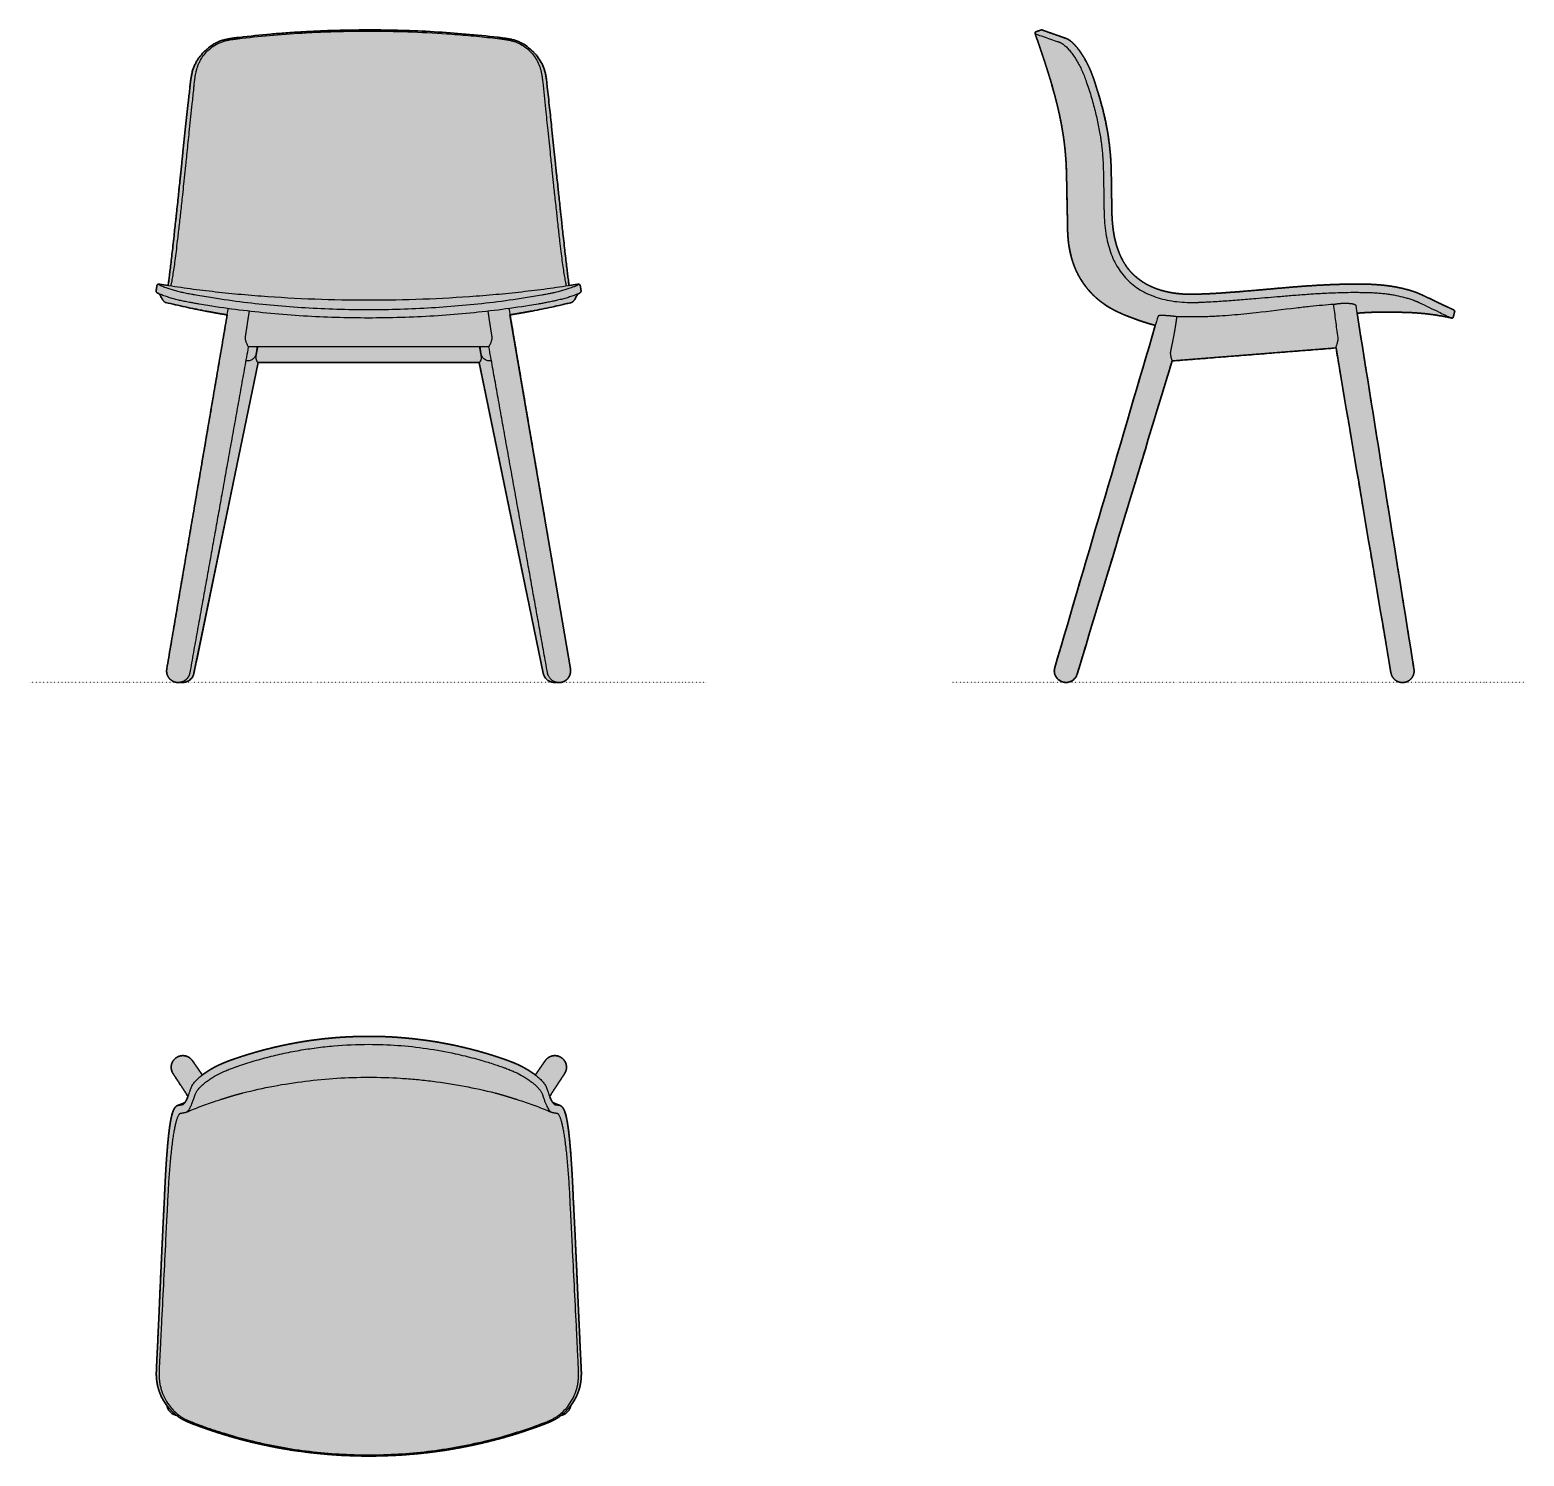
# Model space of a CAD drawing. Header units: millimetres. Extents: x 0 to 1796, y -930 to 784.
import ezdxf

# ---------------------------------------------------------------- set-up
doc = ezdxf.new("R2010")
doc.units = ezdxf.units.MM
doc.linetypes.add('Dots', pattern=[1, 0, -1])
doc.layers.add('Blocks', color=7, linetype='Continuous')
doc.layers.add('Blocks$Fill', color=7, linetype='Continuous', true_color=0xffffff)
for name, color, linetype, lineweight, true_color in [('Blocks$Inner', 7, 'Continuous', 25, 0x007f00), ('Blocks$Outline', 7, 'Continuous', 35, 0xff3f3f), ('Groud', 7, 'Dots', 25, 0x243775)]:
    doc.layers.add(name, color=color, linetype=linetype, lineweight=lineweight, true_color=true_color)

# ---------------------------------------------------------------- blocks, each defined once
blk = doc.blocks.new('AAC 12 Dining Chair Side')
at = {"layer": 'Blocks$Fill'}
blk.add_hatch(color=256, dxfattribs=at).paths.add_polyline_path([(123.5, 17.8), (123.4, 17.5), (123.3, 17.2), (123.2, 16.9), (123.1, 16.6), (123.1, 16.3), (123, 16), (123, 15.7), (122.9, 15.3), (122.9, 15), (122.9, 14.7), (122.9, 14.3), (122.9, 14), (122.9, 13.6), (122.9, 13.3), (122.9, 13), (122.9, 12.6), (123, 12.3), (123, 11.9), (123.1, 11.6), (123.1, 11.2), (123.2, 10.9), (123.3, 10.5), (123.3, 10.2), (123.4, 9.8), (123.6, 9.5), (123.7, 9.2), (123.8, 8.8), (123.9, 8.5), (124.1, 8.1), (124.2, 7.8), (124.4, 7.5), (124.5, 7.2), (124.7, 6.9), (124.9, 6.5), (125.1, 6.2), (125.3, 5.9), (125.5, 5.6), (125.7, 5.3), (125.9, 5.1), (126.2, 4.8), (126.4, 4.5), (126.6, 4.3), (126.9, 4), (127.1, 3.7), (127.4, 3.5), (127.7, 3.3), (127.9, 3), (128.2, 2.8), (128.5, 2.6), (128.8, 2.4), (129, 2.2), (129.3, 2), (129.6, 1.8), (129.9, 1.7), (130.2, 1.5), (130.5, 1.4), (130.8, 1.2), (131.1, 1.1), (131.4, 0.9), (131.7, 0.8), (132, 0.7), (132.3, 0.6), (132.6, 0.5), (132.9, 0.4), (133.2, 0.3), (133.5, 0.2), (133.8, 0.2), (134.1, 0.1), (134.4, 0), (134.7, 0), (135, -0.1), (135.4, -0.1), (135.7, -0.1), (136, -0.2), (136.4, -0.2), (136.7, -0.2), (137, -0.2), (137.4, -0.2), (137.7, -0.2), (138.1, -0.1), (138.4, -0.1), (138.8, 0), (139.1, 0), (139.5, 0.1), (139.8, 0.1), (140.2, 0.2), (140.5, 0.3), (140.9, 0.4), (141.2, 0.5), (141.5, 0.6), (141.9, 0.7), (142.2, 0.9), (142.5, 1), (142.9, 1.2), (143.2, 1.3), (143.5, 1.5), (143.8, 1.7), (144.1, 1.9), (144.5, 2.1), (144.8, 2.3), (145.1, 2.5), (145.3, 2.7), (145.6, 2.9), (145.9, 3.1), (146.2, 3.4), (146.4, 3.6), (146.7, 3.9), (146.9, 4.1), (147.2, 4.4), (147.4, 4.6), (147.6, 4.9), (147.9, 5.2), (148.1, 5.4), (148.3, 5.7), (148.5, 6), (148.7, 6.3), (148.8, 6.6), (149, 6.9), (149.2, 7.2), (149.3, 7.5), (149.5, 7.7), (149.6, 8), (149.7, 8.3), (149.9, 8.6), (150, 8.9), (150.1, 9.2), (150.2, 9.5), (150.3, 9.8), (264.4, 386), (461.4, 401.6), (527.4, 11.4), (527.5, 11.1), (527.5, 10.8), (527.6, 10.4), (527.7, 10.1), (527.8, 9.8), (527.9, 9.4), (528, 9.1), (528.1, 8.8), (528.2, 8.5), (528.4, 8.2), (528.5, 7.8), (528.7, 7.5), (528.8, 7.2), (529, 6.9), (529.1, 6.6), (529.3, 6.3), (529.5, 6), (529.7, 5.7), (529.9, 5.4), (530.1, 5.2), (530.3, 4.9), (530.6, 4.6), (530.8, 4.4), (531, 4.1), (531.3, 3.9), (531.5, 3.6), (531.7, 3.4), (532, 3.1), (532.3, 2.9), (532.5, 2.7), (532.8, 2.5), (533.1, 2.3), (533.3, 2.1), (533.6, 1.9), (533.9, 1.7), (534.2, 1.6), (534.5, 1.4), (534.8, 1.2), (535.1, 1.1), (535.4, 0.9), (535.7, 0.8), (536, 0.7), (536.4, 0.5), (536.7, 0.4), (537, 0.3), (537.4, 0.2), (537.7, 0.1), (538, 0), (538.4, 0), (538.7, -0.1), (539.1, -0.1), (539.4, -0.2), (539.7, -0.2), (540.1, -0.3), (540.4, -0.3), (540.8, -0.3), (541.1, -0.3), (541.5, -0.3), (541.8, -0.3), (542.2, -0.3), (542.5, -0.3), (542.8, -0.2), (543.2, -0.2), (543.5, -0.1), (543.8, -0.1), (544.2, 0), (544.5, 0.1), (544.8, 0.2), (545.1, 0.2), (545.5, 0.3), (545.8, 0.5), (546.1, 0.6), (546.4, 0.7), (546.8, 0.8), (547.1, 1), (547.4, 1.1), (547.7, 1.3), (548, 1.4), (548.3, 1.6), (548.6, 1.8), (548.9, 2), (549.2, 2.2), (549.5, 2.4), (549.8, 2.6), (550, 2.8), (550.3, 3), (550.6, 3.2), (550.8, 3.5), (551.1, 3.7), (551.3, 4), (551.5, 4.2), (551.8, 4.5), (552, 4.7), (552.2, 5), (552.4, 5.3), (552.6, 5.5), (552.8, 5.8), (553, 6.1), (553.2, 6.4), (553.3, 6.7), (553.5, 7), (553.7, 7.3), (553.8, 7.6), (554, 7.9), (554.1, 8.2), (554.2, 8.5), (554.4, 8.8), (554.5, 9.2), (554.6, 9.5), (554.7, 9.8), (554.8, 10.2), (554.9, 10.5), (554.9, 10.8), (555, 11.2), (555.1, 11.5), (555.1, 11.9), (555.1, 12.2), (555.2, 12.6), (555.2, 12.9), (555.2, 13.3), (555.2, 13.6), (555.2, 13.9), (555.2, 14.3), (555.2, 14.6), (555.2, 15), (555.1, 15.3), (555.1, 15.6), (555, 16), (486.6, 443.4), (496.7, 444.1), (506.3, 444.5), (515.4, 444.8), (524.5, 444.8), (549.1, 444.2), (555, 443.9), (560.9, 443.5), (566.8, 442.9), (572.7, 442.3), (579.6, 441.4), (586.4, 440.3), (593.2, 439.1), (600, 437.7), (600.1, 437.6), (600.2, 437.6), (600.2, 437.6), (600.3, 437.6), (600.3, 437.6), (600.4, 437.6), (600.5, 437.6), (600.5, 437.6), (600.6, 437.6), (600.6, 437.6), (600.7, 437.6), (600.7, 437.6), (600.8, 437.6), (600.8, 437.6), (600.9, 437.6), (600.9, 437.6), (601, 437.6), (601, 437.6), (601.1, 437.6), (601.1, 437.6), (601.1, 437.6), (601.2, 437.6), (601.2, 437.7), (601.3, 437.7), (601.3, 437.7), (601.4, 437.7), (601.4, 437.7), (601.4, 437.7), (601.5, 437.8), (601.5, 437.8), (601.6, 437.8), (601.6, 437.8), (601.6, 437.9), (601.7, 437.9), (601.7, 437.9), (601.7, 437.9), (601.8, 438), (601.8, 438), (601.9, 438), (601.9, 438.1), (601.9, 438.1), (601.9, 438.1), (602, 438.2), (602, 438.2), (602, 438.2), (602.1, 438.3), (602.1, 438.3), (602.1, 438.4), (602.1, 438.4), (602.2, 438.5), (602.2, 438.5), (602.2, 438.5), (602.2, 438.6), (602.3, 438.6), (602.3, 438.7), (602.3, 438.7), (602.3, 438.8), (602.3, 438.9), (602.4, 438.9), (602.4, 439), (602.4, 439), (602.4, 439.1), (603.9, 445), (603.9, 445), (603.9, 445.1), (603.9, 445.2), (603.9, 445.3), (603.9, 445.4), (603.9, 445.5), (603.9, 445.5), (603.9, 445.5), (603.9, 445.6), (603.9, 445.6), (603.9, 445.7), (603.9, 445.7), (603.9, 445.8), (603.9, 445.8), (603.9, 445.8), (603.9, 445.9), (603.9, 445.9), (603.9, 446), (603.9, 446), (603.9, 446), (603.9, 446.1), (603.9, 446.1), (603.9, 446.1), (603.9, 446.2), (603.9, 446.2), (603.8, 446.3), (603.8, 446.3), (603.8, 446.3), (603.8, 446.4), (603.8, 446.4), (603.8, 446.4), (603.8, 446.5), (603.7, 446.5), (603.7, 446.5), (603.7, 446.6), (603.7, 446.6), (603.7, 446.6), (603.6, 446.6), (603.6, 446.7), (603.6, 446.7), (603.6, 446.7), (603.5, 446.8), (603.5, 446.8), (603.5, 446.8), (603.4, 446.9), (603.4, 446.9), (603.4, 446.9), (603.3, 446.9), (603.3, 447), (603.3, 447), (603.2, 447), (603.2, 447.1), (603.2, 447.1), (603.1, 447.1), (603, 447.1), (603, 447.2), (563.4, 465.9), (561.9, 466.6), (560.5, 467.2), (558.9, 467.8), (557.4, 468.4), (555.3, 469.2), (553.1, 469.9), (550.7, 470.7), (548.3, 471.4), (543.3, 472.7), (538.2, 473.9), (533.1, 474.9), (527.9, 475.8), (522.5, 476.5), (517.1, 477.1), (510.7, 477.7), (504.3, 478), (497, 478.3), (488.1, 478.4), (470.3, 478.2), (450.8, 477.5), (414.4, 475.2), (314.5, 467.2), (292.1, 466.1), (288.7, 466.1), (285.4, 466.1), (281, 466.2), (276.7, 466.5), (272.6, 466.9), (268.5, 467.3), (264.5, 467.9), (260.6, 468.6), (256.9, 469.5), (255, 469.9), (253.1, 470.4), (251.3, 470.9), (249.5, 471.5), (247.8, 472), (246, 472.6), (244.4, 473.3), (242.7, 473.9), (241.1, 474.6), (239.5, 475.3), (237.9, 476), (236.4, 476.8), (234.8, 477.6), (233.3, 478.4), (231.9, 479.2), (230.4, 480.1), (229, 481), (227.6, 481.9), (226.1, 483), (224.7, 484), (223.3, 485.1), (221.9, 486.2), (220.6, 487.4), (219.3, 488.5), (218, 489.8), (216.7, 491), (215.5, 492.3), (214.3, 493.6), (213.2, 495), (212.1, 496.3), (211, 497.7), (209.9, 499.2), (208.9, 500.7), (207.9, 502.2), (206.9, 503.7), (206, 505.3), (205.1, 506.8), (204.2, 508.5), (203.3, 510.1), (202.5, 511.9), (201.7, 513.6), (201, 515.3), (200.3, 517.2), (199.6, 519), (198.9, 520.8), (198.3, 522.7), (197.7, 524.6), (197.1, 526.6), (196.6, 528.6), (196.1, 530.6), (195.4, 533.6), (194.8, 536.5), (194.3, 539.5), (193.8, 542.5), (193.4, 545.8), (193, 549.1), (192.7, 552.4), (192.5, 555.7), (192.2, 559.9), (191, 622.6), (190.5, 630.4), (189.9, 638), (189.1, 645.5), (188.1, 652.9), (186.6, 662.5), (184.8, 672.1), (182.6, 682), (180.2, 691.9), (177.2, 702.7), (174, 713.4), (170.2, 724.9), (168.7, 729), (167.2, 732.8), (166.1, 735.7), (164.8, 738.5), (163.5, 741.2), (162.2, 743.9), (160.8, 746.6), (159.3, 749.2), (157.8, 751.7), (156.3, 754.1), (154.7, 756.5), (153, 758.8), (151.5, 761), (149.8, 763), (149, 763.9), (148.2, 764.8), (147.4, 765.7), (146.6, 766.6), (145.8, 767.4), (145, 768.1), (144.3, 768.8), (143.5, 769.5), (142.6, 770.2), (142.2, 770.5), (141.8, 770.8), (141.4, 771.1), (141, 771.4), (140.5, 771.7), (140.1, 771.9), (139.7, 772.2), (139.3, 772.4), (138.9, 772.6), (138.5, 772.8), (138, 773), (137.6, 773.2), (137.1, 773.4), (136.7, 773.6), (108.2, 783.6), (108.2, 783.6), (108.1, 783.7), (108.1, 783.7), (108, 783.7), (108, 783.7), (108, 783.7), (107.9, 783.7), (107.9, 783.7), (107.8, 783.7), (107.8, 783.7), (107.8, 783.7), (107.7, 783.7), (107.7, 783.7), (107.6, 783.7), (107.6, 783.7), (107.5, 783.7), (107.5, 783.7), (107.5, 783.7), (107.4, 783.7), (107.4, 783.7), (107.3, 783.7), (107.3, 783.7), (107.2, 783.7), (107.1, 783.7), (107.1, 783.7), (107, 783.7), (106.9, 783.6), (106.8, 783.6), (106.8, 783.6), (101.1, 781.6), (101, 781.6), (100.9, 781.5), (100.9, 781.5), (100.8, 781.5), (100.8, 781.5), (100.7, 781.4), (100.7, 781.4), (100.6, 781.4), (100.6, 781.4), (100.5, 781.3), (100.5, 781.3), (100.4, 781.3), (100.4, 781.2), (100.4, 781.2), (100.3, 781.2), (100.3, 781.2), (100.2, 781.1), (100.2, 781.1), (100.2, 781.1), (100.1, 781), (100.1, 781), (100.1, 781), (100, 780.9), (100, 780.9), (100, 780.9), (100, 780.8), (99.9, 780.8), (99.9, 780.7), (99.9, 780.7), (99.9, 780.7), (99.9, 780.6), (99.8, 780.6), (99.8, 780.5), (99.8, 780.5), (99.8, 780.5), (99.8, 780.4), (99.8, 780.4), (99.7, 780.3), (99.7, 780.3), (99.7, 780.2), (99.7, 780.2), (99.7, 780.1), (99.7, 780.1), (99.7, 780), (99.7, 780), (99.7, 779.9), (99.7, 779.9), (99.7, 779.8), (99.7, 779.8), (99.7, 779.7), (99.7, 779.7), (99.7, 779.6), (99.7, 779.6), (99.7, 779.5), (99.7, 779.5), (99.7, 779.4), (99.8, 779.4), (99.8, 779.3), (99.8, 779.3), (99.8, 779.2), (99.8, 779.2), (99.9, 779), (112.3, 742.3), (116.9, 727.8), (121.1, 713.2), (124.7, 700.1), (127.9, 687), (130.5, 674.6), (132.7, 662.4), (134.3, 652.4), (135.5, 642.3), (136.4, 632.5), (137.1, 622.6), (138.8, 544), (139, 539.7), (139.2, 535.4), (139.6, 531.3), (140.1, 527.2), (140.6, 523.2), (141.4, 519.2), (142.2, 515.3), (143.1, 511.5), (144.1, 507.9), (145.3, 504.2), (145.9, 502.4), (146.6, 500.7), (147.3, 498.9), (148, 497.2), (148.7, 495.5), (149.5, 493.8), (150.3, 492.1), (151.1, 490.4), (151.9, 488.8), (152.8, 487.2), (153.7, 485.6), (154.6, 484), (155.6, 482.5), (156.6, 481), (157.6, 479.5), (158.7, 478), (159.7, 476.5), (160.8, 475.1), (162, 473.6), (163.1, 472.2), (164.3, 470.9), (165.5, 469.5), (166.8, 468.1), (168, 466.8), (169.3, 465.5), (170.6, 464.2), (172, 463), (173.3, 461.8), (174.7, 460.6), (176.2, 459.4), (177.6, 458.2), (179.1, 457.1), (180.6, 455.9), (182.1, 454.8), (185.3, 452.7), (188.6, 450.6), (191.9, 448.6), (195.4, 446.7), (199, 445), (203.5, 442.9), (208.3, 440.9), (213.5, 438.8), (219.1, 436.7), (225.1, 434.6), (231.4, 432.5), (237.8, 430.5), (244.2, 428.7)], flags=0)
at = {"layer": 'Blocks$Inner'}
for points, knots in [([(101.1, 781.6), (100.9, 781.5), (100.7, 781.4), (100.3, 781.2), (100, 780.9), (99.8, 780.6), (99.7, 780.3), (99.7, 779.9), (99.7, 779.5), (99.8, 779.2), (99.9, 779)], [864.976477, 864.976477, 864.976477, 864.976477, 865.43646, 865.849266, 866.228017, 866.589662, 866.952519, 867.333158, 867.747595, 868.209913, 868.209913, 868.209913, 868.209913]), ([(99.9, 779), (102.2, 772.4), (106.4, 760.2), (113.7, 738.3), (121.1, 714.3), (126.9, 691.7), (130.6, 674.7), (133.3, 659.8), (135.2, 645.8), (136.5, 632.5), (137, 624.7), (137.3, 618.9), (137.4, 614.8), (137.5, 609.9), (137.6, 605.4), (137.7, 601.2), (137.9, 595.5), (138, 589.5), (138.2, 578.1), (138.5, 563.7), (138.7, 550.5), (138.8, 544)], [0, 0, 0, 0, 21.055972, 38.778037, 69.169128, 96.307742, 108.953625, 121.368122, 141.596007, 151.474377, 161.357318, 165.029865, 168.918525, 173.607845, 179.691451, 182.453764, 186.143389, 196.967894, 200.418912, 220.429007, 240.056335, 240.056335, 240.056335, 240.056335]), ([(99.9, 779), (99.9, 779), (99.9, 779), (99.9, 779), (99.9, 779), (100, 779), (100.6, 778.8), (102.3, 778.2), (106.9, 776.6), (113.9, 774.2), (120.6, 771.9), (125.1, 770.3), (126.7, 769.8), (127.8, 769.4), (128.6, 769.1), (129.6, 768.7), (130.5, 768.3), (131.8, 767.6), (133.5, 766.6), (135.4, 765), (137.3, 763.3), (139.2, 761.3), (141.7, 758.5), (144.8, 754.6), (148.4, 749.3), (151.7, 743.8), (154.7, 738), (157.4, 732), (159.5, 726.8), (161.1, 722.2), (161.9, 719.7), (162.4, 718.3)], [868.209913, 868.209913, 868.209913, 868.209913, 868.212773, 868.219969, 868.247454, 868.336051, 868.590656, 870.032532, 873.863807, 883.051581, 892.432603, 895.036368, 897.165203, 897.58206, 898.710575, 899.618677, 900.726719, 901.797155, 904.038366, 906.504188, 909.257624, 911.861142, 914.570824, 920.506639, 926.943256, 933.540617, 939.979397, 946.492182, 953.228214, 956.727225, 961.133144, 961.133144, 961.133144, 961.133144]), ([(603.9, 445), (603.9, 445.2), (604, 445.6), (603.9, 446.2), (603.7, 446.6), (603.5, 446.8), (603.3, 447), (603.1, 447.1), (603, 447.2), (596.2, 450.4), (585.4, 455.5), (572.5, 461.6), (566.1, 464.7), (563.2, 466), (561.9, 466.6), (559.9, 467.5), (557, 468.6), (553, 470), (548.3, 471.4), (543.3, 472.7), (536.5, 474.3), (527.8, 475.9), (518.6, 477), (510.7, 477.7), (504, 478.1), (496.5, 478.3), (485.1, 478.4), (469.7, 478.3), (451.6, 477.6), (433, 476.6), (414.9, 475.3), (391.4, 473.3), (370.5, 471.4), (347.9, 469.5), (331.7, 468.2), (314.4, 467.1), (304.3, 466.6), (298.3, 466.4), (296.6, 466.3), (294.5, 466.2), (290.8, 466.1), (284.7, 466.1), (276.8, 466.4), (268.6, 467.2), (260.7, 468.5), (253.2, 470.3), (246.1, 472.5), (239.5, 475.2), (233.3, 478.3), (227.4, 481.9), (221.8, 486.1), (216.6, 490.9), (211.9, 496.3), (207.8, 502.1), (204.1, 508.5), (200.9, 515.4), (198.2, 522.8), (195.7, 531.8), (193.6, 542.9), (192.6, 552.7), (192.2, 559.9), (192.1, 563.3), (192.1, 566.1), (192, 572.4), (191.8, 580.1), (191.6, 591.2), (191.5, 599.8), (191.4, 607.8), (191.3, 612.8), (191.2, 617.5), (191, 623.3), (190.6, 630.4), (189.7, 640.5), (188.5, 651.2), (186.7, 662.6), (184.2, 675.6), (180.2, 692.6), (175.6, 708.3), (172.3, 718.4), (171.1, 722.3), (170, 725.5), (168.7, 728.9), (167, 733.5), (164.9, 738.5), (162.2, 744), (159.4, 749.2), (156.3, 754.2), (153.2, 758.8), (149.9, 762.9), (147.2, 766), (145.1, 768.1), (143.5, 769.5), (141.8, 770.8), (140.2, 771.9), (138.5, 772.9), (137.1, 773.4), (136.1, 773.8), (134.6, 774.3), (130.9, 775.6), (123.8, 778.1), (115.8, 781), (110.2, 782.9), (108.2, 783.6), (108.1, 783.7), (107.8, 783.7), (107.5, 783.7), (107.1, 783.7), (106.9, 783.6), (106.8, 783.6)], [123.151779, 123.151779, 123.151779, 123.151779, 123.884441, 124.510259, 124.805955, 125.101395, 125.482632, 125.631567, 125.738833, 125.802058, 148.252453, 161.619894, 168.579326, 169.596294, 171.224964, 172.78083, 176.038595, 180.616957, 185.58149, 190.813773, 196.082042, 206.466918, 217.444361, 223.772647, 230.198723, 237.580766, 246.386465, 264.219865, 283.753406, 300.739557, 320.273956, 338.110388, 371.658751, 383.124631, 406.055243, 420.492519, 435.034185, 436.520285, 438.48376, 439.974487, 442.89431, 449.58113, 458.282356, 466.555658, 474.506907, 482.242163, 489.65563, 496.747658, 503.624325, 510.391959, 517.473255, 524.551377, 531.627009, 538.806434, 546.090583, 553.691201, 561.503482, 569.739075, 581.882832, 595.084979, 599.310212, 603.534437, 605.431449, 607.648941, 622.340197, 628.680955, 640.938627, 648.125664, 652.564758, 656.158765, 662.078281, 669.901773, 677.513755, 692.526655, 702.253719, 711.980868, 732.282803, 754.701523, 761.04477, 764.275225, 766.862788, 771.183191, 775.21462, 781.458828, 787.460025, 793.524043, 799.269494, 804.966331, 810.266227, 815.081779, 817.274201, 819.307794, 821.471766, 823.47483, 825.367852, 827.289044, 827.942382, 828.5699, 832.058538, 839.807864, 851.076594, 857.433614, 857.526715, 857.549051, 857.868509, 858.206361, 858.573506, 858.97707, 858.97707, 858.97707, 858.97707]), ([(162.4, 718.3), (164.5, 712.2), (168.3, 700.1), (172.3, 685.1), (174.9, 673.5), (176.6, 665.1), (177.8, 658.3), (178.7, 652.8), (179.4, 647.6), (180.1, 641.3), (180.8, 634.1), (181.3, 627.4), (181.6, 621.2), (181.7, 616.3), (181.9, 611.8), (181.9, 607), (182.1, 599.6), (182.2, 591.6), (182.3, 583.8), (182.4, 576.7), (182.5, 570.8), (182.6, 566.6), (182.6, 565.5), (182.6, 565.3)], [961.133144, 961.133144, 961.133144, 961.133144, 980.602783, 998.972265, 1007.741508, 1016.257533, 1024.628779, 1028.676603, 1032.993779, 1040.276056, 1047.559138, 1054.848066, 1060.381959, 1066.065796, 1069.590778, 1073.922623, 1080.552554, 1091.911818, 1097.871412, 1103.831678, 1113.181983, 1115.678636, 1116.36578, 1116.36578, 1116.36578, 1116.36578]), ([(182.6, 565.3), (182.7, 560.8), (183.1, 552.1), (184.6, 539.5), (186.9, 527.8), (190.1, 516.9), (194.2, 506.9), (199.2, 497.9), (205, 489.7), (211.7, 482.3), (219.4, 475.7), (228, 470.1), (237.4, 465.5), (247.6, 461.7), (258.6, 458.9), (270.3, 457.1), (282.8, 456.2), (291.4, 456.3), (295.8, 456.4)], [1116.36578, 1116.36578, 1116.36578, 1116.36578, 1129.883424, 1142.583559, 1154.434148, 1165.671154, 1176.444883, 1186.766013, 1196.573722, 1206.6387, 1216.671104, 1226.83275, 1237.318884, 1248.081317, 1259.41994, 1271.221184, 1283.743533, 1296.952032, 1296.952032, 1296.952032, 1296.952032]), ([(138.8, 544), (138.9, 541.1), (139.1, 535.5), (140, 527.2), (141.3, 519.2), (143, 511.6), (145.2, 504.2), (147.9, 497.2), (151, 490.4), (154.6, 484), (158.6, 477.9), (163, 472.2), (168, 466.8), (173.3, 461.7), (179.1, 457), (185.3, 452.6), (191.9, 448.5), (196.6, 446.1), (199, 445)], [240.056335, 240.056335, 240.056335, 240.056335, 248.633943, 256.914359, 265.013631, 272.840581, 280.486324, 288.038919, 295.446497, 302.762623, 310.032262, 317.300214, 324.611397, 331.965681, 339.361606, 346.977689, 354.769665, 362.708104, 362.708104, 362.708104, 362.708104]), ([(295.8, 456.4), (296, 456.4), (296.7, 456.5), (298.4, 456.5), (301.6, 456.7), (307.7, 457), (319.2, 457.6), (335.5, 458.7), (351.8, 460), (371.4, 461.7), (390.3, 463.3), (411.6, 465.1), (425.7, 466.1), (436.8, 466.9), (449.2, 467.6), (463.3, 468.2), (477.9, 468.5), (487.7, 468.5), (494, 468.4), (498.6, 468.3), (502, 468.2), (505.3, 468.1), (509.3, 467.9), (514.2, 467.5), (520, 466.9), (525.5, 466.2), (532.6, 465), (539.6, 463.5), (546.4, 461.7), (551.3, 460.1), (554.8, 458.9), (557.1, 458), (558.2, 457.6), (559.2, 457.1), (560.1, 456.7), (560.7, 456.4), (561.2, 456.2), (565.2, 454.3), (573, 450.6), (585.8, 444.4), (594.8, 440.1), (600, 437.7)], [1296.952032, 1296.952032, 1296.952032, 1296.952032, 1297.640477, 1299.023914, 1301.999344, 1307.218888, 1317.230452, 1336.793039, 1356.13285, 1366.312645, 1395.868695, 1412.81449, 1430.520356, 1438.346718, 1446.179579, 1467.644541, 1480.854242, 1489.939751, 1496.954356, 1499.843947, 1503.880487, 1506.93261, 1509.889684, 1515.889915, 1521.699159, 1527.244019, 1532.58757, 1543.324643, 1548.606086, 1553.689832, 1558.726551, 1559.92758, 1561.007436, 1562.159436, 1563.240462, 1563.94289, 1564.266135, 1564.767663, 1577.434108, 1590.066147, 1607.352894, 1607.352894, 1607.352894, 1607.352894]), ([(458.6, 454), (454, 453.7), (444.6, 452.8), (429.6, 451.3), (403, 448.4), (376.5, 445), (350.7, 442.3), (336, 440.9), (324, 440), (314.4, 439.5), (307.5, 439.2), (300.5, 439), (293.4, 438.9), (287.2, 438.8), (282.8, 438.9), (280.3, 438.9), (279, 438.9), (278.4, 438.9)], [493.13384, 493.13384, 493.13384, 493.13384, 506.778407, 521.669194, 538.278431, 586.98144, 601.886862, 616.203439, 631.08728, 637.960145, 645.118629, 651.926743, 658.987626, 666.43907, 670.306161, 672.301605, 674.031261, 674.031261, 674.031261, 674.031261]), ([(461.4, 401.8), (461.4, 401.8), (461.4, 402), (461.4, 402.3), (461.5, 402.6), (461.6, 403.2), (461.8, 403.8), (462.2, 404.9), (462.6, 406.1), (463.1, 407.9), (463.6, 409.8), (463.9, 411.7), (463.9, 413.2), (463.8, 413.9), (463.8, 414.2), (462.9, 420.9), (462, 427.5), (460.3, 440.8), (459.4, 447.4), (458.6, 454)], [439.845695, 439.845695, 439.845695, 439.845695, 440.049114, 440.325, 440.665351, 441.103694, 442.045789, 442.612862, 444.61696, 445.849831, 448.30933, 450.579295, 451.616492, 452.649718, 452.649718, 452.649718, 472.912154, 472.912154, 493.13384, 493.13384, 493.13384, 493.13384]), ([(486.6, 443.4), (488.3, 443.5), (491.7, 443.8), (498.2, 444.2), (509.1, 444.7), (518.4, 444.9), (524.5, 444.8)], [0, 0, 0, 0, 5.168123, 10.093388, 19.724828, 37.910213, 37.910213, 37.910213, 37.910213]), ([(549.1, 444.2), (557, 443.9), (574.1, 442.5), (591, 439.6), (600, 437.7)], [62.557082, 62.557082, 62.557082, 62.557082, 86.249752, 113.921246, 113.921246, 113.921246, 113.921246]), ([(600, 437.7), (600.1, 437.6), (600.4, 437.6), (600.9, 437.6), (601.2, 437.6), (601.6, 437.8), (601.9, 438), (602.1, 438.3), (602.3, 438.7), (602.4, 439), (602.4, 439.1)], [113.921246, 113.921246, 113.921246, 113.921246, 114.380254, 114.793116, 115.173696, 115.535736, 115.899033, 116.278503, 116.693007, 117.151909, 117.151909, 117.151909, 117.151909])]:
    blk.add_open_spline(points, degree=3, knots=knots, dxfattribs=at)
for points, degree in [([(106.8, 783.6), (103.9, 782.6), (101.1, 781.6)], 2), ([(485.1, 453), (520, 234.5), (555, 16)], 2), ([(247.5, 439.9), (185.5, 228.8), (123.5, 17.8)], 2), ([(199, 445), (206.1, 441.6), (213.4, 438.7), (223.4, 434.9), (234.1, 431.4), (244.2, 428.7)], 5), ([(602.4, 439.1), (603.1, 442), (603.9, 445)], 2), ([(264.4, 386), (362.9, 393.8), (461.4, 401.6)], 2), ([(527.4, 11.4), (494.4, 206.6), (461.4, 401.8)], 2), ([(150.3, 9.8), (207.3, 198), (264.4, 386.1)], 2)]:
    blk.add_open_spline(points, degree=degree, dxfattribs=at)
for points, weights, degree, knots in [([(458.6, 454), (458.9, 454.1), (459.7, 454.2), (461.2, 454.5), (463.3, 454.9), (465.9, 455.1), (467.6, 455.3), (468.5, 455.3), (469.6, 455.4), (471.1, 455.4), (473.1, 455.4), (475, 455.4), (477.3, 455.3), (479.4, 455), (481, 454.8), (482, 454.6), (482.9, 454.4), (483.6, 454.1), (484.2, 453.8), (484.6, 453.6), (484.9, 453.3), (485, 453.1), (485, 453), (485.1, 453), (485.1, 453), (485.1, 453), (485.1, 453)], [1, 1, 1, 1, 1, 1, 1, 1, 1, 1, 1, 1, 1, 1, 1, 1, 1, 1, 1, 1, 1, 1, 1, 1, 0.999998881373, 0.999998881373, 1], 3, [-469.696684, -469.696684, -469.696684, -469.696684, -468.592008, -467.4248, -464.956391, -462.280343, -459.664506, -459.664506, -459.664506, -456.551379, -455.02148, -453.583506, -450.812964, -448.246144, -447.11642, -446.097715, -445.197371, -444.422131, -443.772107, -443.249396, -442.839883, -442.668474, -442.540983, -442.540983, -442.540983, -442.538796, -442.538796, -442.538796, -442.538796]), ([(270.3, 439.2), (270.1, 439.2), (269.6, 439.2), (268.6, 439.4), (266.8, 439.6), (265.2, 439.7), (264.2, 439.8), (263, 440), (260.7, 440.2), (257.4, 440.4), (254.5, 440.6), (252.4, 440.6), (251, 440.6), (250.1, 440.6), (249.4, 440.5), (248.8, 440.4), (248.3, 440.3), (247.9, 440.2), (247.7, 440.1), (247.5, 440), (247.5, 439.9), (247.5, 439.9), (247.5, 439.9), (247.5, 439.9), (247.5, 439.9)], [1, 1, 1, 1, 1, 1, 1, 1, 1, 1, 1, 1, 1, 1, 1, 1, 1, 1, 1, 1, 1, 1, 0.999826713022, 0.999826713022, 1], 3, [682.176554, 682.176554, 682.176554, 682.176554, 682.884805, 683.623632, 685.196052, 688.348037, 688.348037, 688.348037, 691.943731, 695.35385, 698.222399, 700.563657, 701.592107, 702.413572, 703.20001, 703.798109, 704.310853, 704.710739, 704.990512, 705.112556, 705.218623, 705.218623, 705.218623, 705.231969, 705.231969, 705.231969, 705.231969]), ([(264.4, 386.1), (264.4, 386.1), (264.4, 386.1), (264.4, 386.1), (264.4, 386.2), (264.4, 386.3), (264.4, 386.5), (264.4, 386.8), (264.3, 387.2), (264.1, 387.7), (263.9, 388.5), (263.7, 389.2), (263.4, 390.3), (263.1, 391.7), (262.7, 393.8), (262.6, 395.7), (262.8, 397.2), (262.9, 398), (263, 398.4), (263.8, 402.2), (265.3, 409.7), (267.4, 420.4), (268.8, 428.7), (269.7, 434.9), (270.1, 437.8), (270.3, 439.2)], [1, 0.99930983165, 0.99930983165, 1, 1, 1, 1, 1, 1, 1, 1, 1, 1, 1, 1, 1, 1, 1, 1, 1, 1, 1, 1, 1, 1, 1], 3, [1582.267736, 1582.267736, 1582.267736, 1582.267736, 1582.302005, 1582.302005, 1582.302005, 1582.465358, 1582.690935, 1582.972361, 1583.34544, 1584.031092, 1584.41873, 1585.700112, 1586.387584, 1587.888743, 1590.029036, 1592.488863, 1593.653757, 1594.752398, 1594.752398, 1594.752398, 1606.682185, 1617.572664, 1627.422096, 1632.086909, 1636.22678, 1636.22678, 1636.22678, 1636.22678]), ([(123.5, 17.8), (119.4, 4.4), (132.9, 0.4), (146.3, -3.6), (150.3, 9.8)], [1, 0.707106882722, 1, 0.707106882722, 1], 2, [1145.104911, 1145.104911, 1145.104911, 1167.096056, 1167.096056, 1189.0872, 1189.0872, 1189.0872]), ([(555, 16), (556, 10.2), (552.6, 5.5), (549.2, 0.8), (543.5, -0.1), (537.8, -1.1), (533.1, 2.3), (528.3, 5.7), (527.4, 11.4)], [1, 0.923879515516, 1, 0.923879515516, 1, 0.923879515516, 1, 0.923879515516, 1], 2, [0, 0, 0, 10.995576, 10.995576, 21.991151, 21.991151, 32.986727, 32.986727, 43.982303, 43.982303, 43.982303])]:
    blk.add_rational_spline(points, weights, degree=degree, knots=knots, dxfattribs=at)
for points, weights in [([(278.4, 438.9), (274.4, 439), (270.3, 439.2)], [1, 0.999843651654, 1]), ([(524.5, 444.8), (527, 444.8), (529.6, 444.7)], [1, 0.999987133253, 1]), ([(529.6, 444.7), (531.8, 444.7), (534, 444.6)], [1, 0.999998163991, 1]), ([(534, 444.6), (534.1, 444.6), (534.3, 444.6)], [1, 0.999999994164, 1]), ([(534.3, 444.6), (534.9, 444.6), (535.6, 444.6)], [1, 0.999999909766, 1]), ([(535.6, 444.6), (535.7, 444.6), (535.8, 444.6)], [1, 0.999999996018, 1]), ([(535.8, 444.6), (536.5, 444.6), (537.2, 444.5)], [1, 0.999999907518, 1]), ([(537.2, 444.5), (537.3, 444.5), (537.4, 444.5)], [1, 0.999999996953, 1]), ([(537.4, 444.5), (538.1, 444.5), (538.8, 444.5)], [1, 0.999999892408, 1]), ([(538.8, 444.5), (538.9, 444.5), (539, 444.5)], [1, 0.999999997519, 1]), ([(539, 444.5), (539.7, 444.5), (540.4, 444.5)], [1, 0.999999864811, 1]), ([(540.4, 444.5), (540.4, 444.5), (540.5, 444.5)], [1, 0.999999997968, 1]), ([(540.5, 444.5), (541.2, 444.4), (541.9, 444.4)], [1, 0.999999823992, 1]), ([(541.9, 444.4), (542, 444.4), (542.1, 444.4)], [1, 0.999999998408, 1]), ([(542.1, 444.4), (542.8, 444.4), (543.5, 444.4)], [1, 0.999999768841, 1]), ([(543.5, 444.4), (543.6, 444.4), (543.6, 444.4)], [1, 0.99999999886, 1]), ([(543.6, 444.4), (544.4, 444.3), (545.1, 444.3)], [1, 0.999999698215, 1]), ([(545.1, 444.3), (545.2, 444.3), (545.2, 444.3)], [1, 0.9999999993, 1]), ([(545.2, 444.3), (546, 444.3), (546.7, 444.3)], [1, 0.999999611027, 1]), ([(546.7, 444.3), (546.7, 444.3), (546.8, 444.3)], [1, 0.999999999675, 1]), ([(546.8, 444.3), (547.9, 444.2), (549.1, 444.2)], [1, 0.999998813754, 1])]:
    blk.add_rational_spline(points, weights, degree=2, dxfattribs=at)
at = {"layer": 'Blocks$Outline'}
blk.add_lwpolyline([(264.4, 386), (461.4, 401.6)], dxfattribs=at)
for points, weights, degree, knots in [([(486.6, 443.4), (488.3, 443.5), (491.7, 443.8), (498.2, 444.2), (509.1, 444.7), (518.4, 444.9), (524.5, 444.8), (526.2, 444.8), (527.9, 444.8), (529.6, 444.7), (531.1, 444.7), (532.5, 444.7), (534, 444.6), (534.1, 444.6), (534.2, 444.6), (534.3, 444.6), (534.7, 444.6), (535.1, 444.6), (535.6, 444.6), (535.7, 444.6), (535.8, 444.6), (535.8, 444.6), (536.3, 444.6), (536.7, 444.6), (537.2, 444.5), (537.2, 444.5), (537.3, 444.5), (537.4, 444.5), (537.9, 444.5), (538.3, 444.5), (538.8, 444.5), (538.8, 444.5), (538.9, 444.5), (539, 444.5), (539.4, 444.5), (539.9, 444.5), (540.4, 444.5), (540.4, 444.5), (540.5, 444.5), (540.5, 444.5), (541, 444.4), (541.5, 444.4), (541.9, 444.4), (542, 444.4), (542, 444.4), (542.1, 444.4), (542.6, 444.4), (543, 444.4), (543.5, 444.4), (543.6, 444.4), (543.6, 444.4), (543.6, 444.4), (544.1, 444.4), (544.6, 444.3), (545.1, 444.3), (545.1, 444.3), (545.2, 444.3), (545.2, 444.3), (545.7, 444.3), (546.2, 444.3), (546.7, 444.3), (546.7, 444.3), (546.7, 444.3), (546.8, 444.3), (547.5, 444.2), (548.3, 444.2), (549.1, 444.2), (557, 443.9), (574.1, 442.5), (591, 439.6), (600, 437.7), (600.1, 437.6), (600.4, 437.6), (600.9, 437.6), (601.2, 437.6), (601.6, 437.8), (601.9, 438), (602.1, 438.3), (602.3, 438.7), (602.4, 439), (602.4, 439.1), (602.9, 441.1), (603.4, 443), (603.9, 445), (603.9, 445.2), (604, 445.6), (603.9, 446.2), (603.7, 446.6), (603.5, 446.8), (603.3, 447), (603.1, 447.1), (603, 447.2), (596.2, 450.4), (585.4, 455.5), (572.5, 461.6), (566.1, 464.7), (563.2, 466), (561.9, 466.6), (559.9, 467.5), (557, 468.6), (553, 470), (548.3, 471.4), (543.3, 472.7), (536.5, 474.3), (527.8, 475.9), (518.6, 477), (510.7, 477.7), (504, 478.1), (496.5, 478.3), (485.1, 478.4), (469.7, 478.3), (451.6, 477.6), (433, 476.6), (414.9, 475.3), (391.4, 473.3), (370.5, 471.4), (347.9, 469.5), (331.7, 468.2), (314.4, 467.1), (304.3, 466.6), (298.3, 466.4), (296.6, 466.3), (294.5, 466.2), (290.8, 466.1), (284.7, 466.1), (276.8, 466.4), (268.6, 467.2), (260.7, 468.5), (253.2, 470.3), (246.1, 472.5), (239.5, 475.2), (233.3, 478.3), (227.4, 481.9), (221.8, 486.1), (216.6, 490.9), (211.9, 496.3), (207.8, 502.1), (204.1, 508.5), (200.9, 515.4), (198.2, 522.8), (195.7, 531.8), (193.6, 542.9), (192.6, 552.7), (192.2, 559.9), (192.1, 563.3), (192.1, 566.1), (192, 572.4), (191.8, 580.1), (191.6, 591.2), (191.5, 599.8), (191.4, 607.8), (191.3, 612.8), (191.2, 617.5), (191, 623.3), (190.6, 630.4), (189.7, 640.5), (188.5, 651.2), (186.7, 662.6), (184.2, 675.6), (180.2, 692.6), (175.6, 708.3), (172.3, 718.4), (171.1, 722.3), (170, 725.5), (168.7, 728.9), (167, 733.5), (164.9, 738.5), (162.2, 744), (159.4, 749.2), (156.3, 754.2), (153.2, 758.8), (149.9, 762.9), (147.2, 766), (145.1, 768.1), (143.5, 769.5), (141.8, 770.8), (140.2, 771.9), (138.5, 772.9), (137.1, 773.4), (136.1, 773.8), (134.6, 774.3), (130.9, 775.6), (123.8, 778.1), (115.8, 781), (110.2, 782.9), (108.2, 783.6), (108.1, 783.7), (107.8, 783.7), (107.5, 783.7), (107.1, 783.7), (106.9, 783.6), (106.8, 783.6), (104.9, 782.9), (103, 782.2), (101.1, 781.6), (100.9, 781.5), (100.7, 781.4), (100.3, 781.2), (100, 780.9), (99.8, 780.6), (99.7, 780.3), (99.7, 779.9), (99.7, 779.5), (99.8, 779.2), (99.9, 779)], [1, 1, 1, 1, 1, 1, 1, 0.999991422169, 0.999991422169, 1, 0.999998775994, 0.999998775994, 1, 0.999999996109, 0.999999996109, 1, 0.999999939844, 0.999999939844, 1, 0.999999997345, 0.999999997345, 1, 0.999999938345, 0.999999938345, 1, 0.999999997969, 0.999999997969, 1, 0.999999928272, 0.999999928272, 1, 0.999999998346, 0.999999998346, 1, 0.999999909874, 0.999999909874, 1, 0.999999998646, 0.999999998646, 1, 0.999999882661, 0.999999882661, 1, 0.999999998938, 0.999999998938, 1, 0.999999845894, 0.999999845894, 1, 0.99999999924, 0.99999999924, 1, 0.99999979881, 0.99999979881, 1, 0.999999999534, 0.999999999534, 1, 0.999999740685, 0.999999740685, 1, 0.999999999784, 0.999999999784, 1, 0.999999209169, 0.999999209169, 1, 1, 1, 1, 1, 1, 1, 1, 1, 1, 1, 1, 1, 1, 1, 1, 1, 1, 1, 1, 1, 1, 1, 1, 1, 1, 1, 1, 1, 1, 1, 1, 1, 1, 1, 1, 1, 1, 1, 1, 1, 1, 1, 1, 1, 1, 1, 1, 1, 1, 1, 1, 1, 1, 1, 1, 1, 1, 1, 1, 1, 1, 1, 1, 1, 1, 1, 1, 1, 1, 1, 1, 1, 1, 1, 1, 1, 1, 1, 1, 1, 1, 1, 1, 1, 1, 1, 1, 1, 1, 1, 1, 1, 1, 1, 1, 1, 1, 1, 1, 1, 1, 1, 1, 1, 1, 1, 1, 1, 1, 1, 1, 1, 1, 1, 1, 1, 1, 1, 1, 1, 1, 1, 1, 1, 1, 1, 1, 1, 1, 1, 1, 1, 1, 1, 1, 1, 1, 1], 3, [0, 0, 0, 0, 5.16816, 10.093459, 19.724969, 37.910482, 37.910482, 37.910482, 43.074437, 43.074437, 43.074437, 47.430209, 47.430209, 47.430209, 47.742743, 47.742743, 47.742743, 49.025299, 49.025299, 49.025299, 49.297948, 49.297948, 49.297948, 50.620137, 50.620137, 50.620137, 50.853593, 50.853593, 50.853593, 52.2143, 52.2143, 52.2143, 52.409995, 52.409995, 52.409995, 53.807499, 53.807499, 53.807499, 53.96737, 53.96737, 53.96737, 55.399547, 55.399547, 55.399547, 55.525862, 55.525862, 55.525862, 56.990328, 56.990328, 56.990328, 57.08556, 57.08556, 57.08556, 58.579776, 58.579776, 58.579776, 58.646517, 58.646517, 58.646517, 60.167862, 60.167862, 60.167862, 60.20876, 60.20876, 60.20876, 62.557082, 62.557082, 62.557082, 86.249752, 113.921246, 113.921246, 113.921246, 114.380254, 114.793116, 115.173696, 115.535736, 115.899033, 116.278503, 116.693007, 117.151909, 117.151909, 117.151909, 123.151779, 123.151779, 123.151779, 123.884441, 124.510259, 124.805955, 125.101395, 125.482632, 125.631567, 125.738833, 125.802058, 148.252453, 161.619894, 168.579326, 169.596294, 171.224964, 172.78083, 176.038595, 180.616957, 185.58149, 190.813773, 196.082042, 206.466918, 217.444361, 223.772647, 230.198723, 237.580766, 246.386465, 264.219865, 283.753406, 300.739557, 320.273956, 338.110388, 371.658751, 383.124631, 406.055243, 420.492519, 435.034185, 436.520285, 438.48376, 439.974487, 442.89431, 449.58113, 458.282356, 466.555658, 474.506907, 482.242163, 489.65563, 496.747658, 503.624325, 510.391959, 517.473255, 524.551377, 531.627009, 538.806434, 546.090583, 553.691201, 561.503482, 569.739075, 581.882832, 595.084979, 599.310212, 603.534437, 605.431449, 607.648941, 622.340197, 628.680955, 640.938627, 648.125664, 652.564758, 656.158765, 662.078281, 669.901773, 677.513755, 692.526655, 702.253719, 711.980868, 732.282803, 754.701523, 761.04477, 764.275225, 766.862788, 771.183191, 775.21462, 781.458828, 787.460025, 793.524043, 799.269494, 804.966331, 810.266227, 815.081779, 817.274201, 819.307794, 821.471766, 823.47483, 825.367852, 827.289044, 827.942382, 828.5699, 832.058538, 839.807864, 851.076594, 857.433614, 857.526715, 857.549051, 857.868509, 858.206361, 858.573506, 858.97707, 858.97707, 858.97707, 864.976477, 864.976477, 864.976477, 865.43646, 865.849266, 866.228017, 866.589662, 866.952519, 867.333158, 867.747595, 868.209902, 868.209902, 868.209902, 868.209902]), ([(123.5, 17.8), (119.4, 4.4), (132.9, 0.4), (146.3, -3.6), (150.3, 9.8)], [1, 0.707106882722, 1, 0.707106882722, 1], 2, [0, 0, 0, 21.991144, 21.991144, 43.982289, 43.982289, 43.982289]), ([(527.4, 11.4), (528.3, 5.7), (533.1, 2.3), (537.8, -1.1), (543.5, -0.1), (549.2, 0.8), (552.6, 5.5), (556, 10.2), (555, 16)], [1, 0.923879515516, 1, 0.923879515516, 1, 0.923879515516, 1, 0.923879515516, 1], 2, [0, 0, 0, 10.995576, 10.995576, 21.991151, 21.991151, 32.986727, 32.986727, 43.982303, 43.982303, 43.982303])]:
    blk.add_rational_spline(points, weights, degree=degree, knots=knots, dxfattribs=at)
blk.add_open_spline([(99.9, 779), (101.2, 775.1), (102.6, 771.1), (104, 767.1), (106.5, 759.8), (109, 752.4), (110.1, 749.1), (113.1, 739.9), (116, 730.7), (117.8, 724.9), (121, 713.9), (124, 702.8), (125.4, 697.5), (127.3, 689.8), (129, 682), (129.5, 679.5), (130.5, 674.6), (131.5, 669.7), (131.9, 667.3), (133, 660.8), (134, 654.4), (134.6, 650.4), (135.3, 644.4), (135.9, 638.4), (136.1, 636.4), (136.4, 632.5), (136.7, 628.6), (136.9, 626.6), (137, 623.9), (137.2, 621.2), (137.2, 620.4), (137.3, 618.9), (137.3, 617.4), (137.3, 616.6), (137.4, 614.9), (137.4, 613.2), (137.5, 612.3), (137.5, 610.1), (137.6, 608), (137.6, 606.8), (137.7, 605), (137.7, 603.2), (137.7, 602.7), (137.7, 601.4), (137.8, 600.1), (137.8, 599.3), (137.8, 596.4), (137.9, 593.5), (137.9, 591.4), (138, 588.5), (138, 585.7), (138, 585), (138.1, 580.3), (138.2, 575.6), (138.3, 571.6), (138.5, 563.7), (138.6, 555.7), (138.7, 551.8), (138.8, 547.9), (138.8, 544), (138.9, 542.2), (138.9, 540.5), (139, 538.8), (139.2, 535.5), (139.5, 532.1), (139.6, 530.4), (140, 527.2), (140.5, 524), (140.8, 522.4), (141.3, 519.2), (142, 516.1), (142.3, 514.6), (143.1, 511.6), (143.9, 508.6), (144.3, 507.1), (145.3, 504.2), (146.3, 501.4), (146.8, 500), (147.9, 497.2), (149.1, 494.4), (149.8, 493.1), (151.1, 490.4), (152.4, 487.8), (153.2, 486.6), (154.6, 484), (156.2, 481.6), (157, 480.4), (158.6, 478), (160.4, 475.6), (161.3, 474.5), (163.1, 472.2), (165, 470), (166, 468.9), (168, 466.8), (170.1, 464.7), (171.2, 463.7), (173.3, 461.7), (175.6, 459.8), (176.7, 458.9), (179.1, 457), (181.5, 455.3), (182.8, 454.4), (185.3, 452.6), (187.9, 451), (189.2, 450.2), (192, 448.6), (194.7, 447.1), (196.1, 446.4), (197.6, 445.7), (199, 445), (206.1, 441.6), (213.4, 438.7), (223.4, 434.9), (234.1, 431.4), (244.2, 428.7)], degree=5, knots=[0, 0, 0, 0, 0, 0, 21.055972, 21.055972, 21.055972, 38.778037, 38.778037, 38.778037, 69.169128, 69.169128, 69.169128, 96.307742, 96.307742, 96.307742, 108.953625, 108.953625, 108.953625, 121.368122, 121.368122, 121.368122, 141.596007, 141.596007, 141.596007, 151.474377, 151.474377, 151.474377, 161.357318, 161.357318, 161.357318, 165.029865, 165.029865, 165.029865, 168.918525, 168.918525, 168.918525, 173.607845, 173.607845, 173.607845, 179.691451, 179.691451, 179.691451, 182.453764, 182.453764, 182.453764, 186.143389, 186.143389, 186.143389, 196.967894, 196.967894, 196.967894, 200.418912, 200.418912, 200.418912, 220.429007, 220.429007, 220.429007, 240.056335, 240.056335, 240.056335, 240.056335, 240.056335, 248.633943, 248.633943, 248.633943, 256.914359, 256.914359, 256.914359, 265.013631, 265.013631, 265.013631, 272.840581, 272.840581, 272.840581, 280.486324, 280.486324, 280.486324, 288.038919, 288.038919, 288.038919, 295.446497, 295.446497, 295.446497, 302.762623, 302.762623, 302.762623, 310.032262, 310.032262, 310.032262, 317.300214, 317.300214, 317.300214, 324.611397, 324.611397, 324.611397, 331.965681, 331.965681, 331.965681, 339.361606, 339.361606, 339.361606, 346.977689, 346.977689, 346.977689, 354.769665, 354.769665, 354.769665, 362.708104, 362.708104, 362.708104, 362.708104, 362.708104, 409.574076, 409.574076, 409.574076, 409.574076, 409.574076, 409.574076], dxfattribs=at)
for points in [[(555, 16), (532.2, 158.4), (509.4, 300.9), (486.6, 443.4)], [(244.2, 428.7), (204, 291.7), (163.7, 154.8), (123.5, 17.8)], [(461.4, 401.6), (483.4, 271.5), (505.4, 141.5), (527.4, 11.4)], [(150.3, 9.8), (188.3, 135.2), (226.3, 260.6), (264.4, 386)]]:
    blk.add_open_spline(points, degree=3, dxfattribs=at)
blk = doc.blocks.new('AAC 12 Dining Chair Top')
at = {"layer": 'Blocks$Fill'}
blk.add_hatch(color=256, dxfattribs=at).paths.add_polyline_path([(31.7, 191), (13.6, 218.6), (13.5, 218.8), (13.4, 219), (13.2, 219.3), (13.1, 219.5), (13, 219.8), (12.8, 220), (12.7, 220.3), (12.6, 220.5), (12.5, 220.8), (12.4, 221), (12.3, 221.3), (12.2, 221.6), (12.1, 221.8), (12, 222.1), (12, 222.4), (11.9, 222.6), (11.8, 222.9), (11.8, 223.2), (11.7, 223.5), (11.7, 223.7), (11.6, 224), (11.6, 224.3), (11.6, 224.6), (11.5, 224.9), (11.5, 225.1), (11.5, 225.4), (11.5, 225.7), (11.5, 226), (11.5, 226.2), (11.5, 226.5), (11.5, 226.8), (11.5, 227.1), (11.5, 227.3), (11.6, 227.6), (11.6, 227.8), (11.6, 228.1), (11.7, 228.3), (11.7, 228.6), (11.8, 228.8), (11.8, 229.1), (11.9, 229.3), (11.9, 229.6), (12, 229.9), (12.1, 230.1), (12.2, 230.4), (12.3, 230.6), (12.3, 230.9), (12.4, 231.1), (12.5, 231.4), (12.6, 231.6), (12.8, 231.9), (12.9, 232.1), (13, 232.4), (13.1, 232.6), (13.2, 232.8), (13.4, 233.1), (13.5, 233.3), (13.7, 233.5), (13.8, 233.8), (14, 234), (14.1, 234.2), (14.3, 234.5), (14.5, 234.7), (14.6, 234.9), (14.8, 235.1), (15, 235.3), (15.2, 235.5), (15.4, 235.7), (15.6, 235.9), (15.8, 236.1), (16, 236.3), (16.2, 236.5), (16.4, 236.7), (16.6, 236.8), (16.8, 237), (17, 237.2), (17.2, 237.3), (17.4, 237.5), (17.7, 237.6), (17.9, 237.8), (18.1, 237.9), (18.3, 238.1), (18.6, 238.2), (18.8, 238.3), (19, 238.5), (19.3, 238.6), (19.5, 238.7), (19.8, 238.8), (20, 238.9), (20.2, 239), (20.5, 239.1), (20.7, 239.2), (21, 239.3), (21.2, 239.4), (21.4, 239.4), (21.7, 239.5), (21.9, 239.6), (22.2, 239.6), (22.4, 239.7), (22.7, 239.7), (22.9, 239.8), (23.2, 239.8), (23.4, 239.9), (23.7, 239.9), (24, 239.9), (24.2, 240), (24.5, 240), (24.7, 240), (25, 240), (25.3, 240), (25.5, 240), (25.8, 240), (26.1, 240), (26.4, 240), (26.6, 240), (26.9, 240), (27.2, 239.9), (27.4, 239.9), (27.7, 239.9), (28, 239.8), (28.2, 239.8), (28.5, 239.7), (28.8, 239.6), (29, 239.6), (29.3, 239.5), (29.6, 239.4), (29.8, 239.3), (30.1, 239.2), (30.4, 239.2), (30.6, 239.1), (30.9, 238.9), (31.1, 238.8), (31.4, 238.7), (31.6, 238.6), (31.9, 238.5), (32.1, 238.4), (32.4, 238.2), (32.6, 238.1), (32.8, 237.9), (33.1, 237.8), (33.3, 237.7), (33.5, 237.5), (33.7, 237.3), (33.9, 237.2), (34.2, 237), (34.4, 236.8), (34.6, 236.7), (34.8, 236.5), (35, 236.3), (35.2, 236.1), (35.3, 236), (35.5, 235.8), (35.7, 235.6), (35.9, 235.4), (36.1, 235.2), (36.2, 235), (36.4, 234.8), (36.5, 234.6), (36.7, 234.4), (37, 234), (48.9, 216.8), (51.1, 218.4), (53.3, 219.9), (55.5, 221.4), (57.9, 222.9), (60.3, 224.3), (62.8, 225.7), (65.3, 227), (67.8, 228.2), (70.3, 229.4), (73, 230.6), (75.7, 231.8), (78.7, 232.9), (86.1, 235.6), (101.6, 240.8), (111.8, 243.8), (122.1, 246.7), (132.5, 249.3), (142.9, 251.7), (153.4, 253.9), (163.9, 255.8), (174.3, 257.6), (184.8, 259), (195.4, 260.3), (206.1, 261.3), (216.7, 262.2), (227.4, 262.7), (238.1, 263.1), (248.7, 263.2), (259.4, 263.1), (270.2, 262.7), (280.9, 262.2), (291.5, 261.4), (302.1, 260.4), (312.6, 259.1), (323.3, 257.6), (334, 255.9), (344.6, 253.9), (355.2, 251.7), (365.5, 249.3), (375.7, 246.7), (385.9, 243.9), (396, 240.9), (411.6, 235.8), (416.1, 234.1), (422.1, 231.8), (424.8, 230.7), (427.5, 229.5), (430.1, 228.3), (432.7, 227), (435.2, 225.7), (437.7, 224.3), (440.1, 222.9), (442.5, 221.4), (444.7, 219.9), (446.9, 218.4), (449.1, 216.8), (461, 234), (461.1, 234.2), (461.3, 234.4), (461.4, 234.6), (461.6, 234.8), (461.8, 235), (461.9, 235.2), (462.1, 235.4), (462.3, 235.6), (462.5, 235.8), (462.6, 236), (462.8, 236.1), (463, 236.3), (463.2, 236.5), (463.4, 236.7), (463.6, 236.8), (463.8, 237), (464, 237.2), (464.3, 237.3), (464.5, 237.5), (464.7, 237.7), (464.9, 237.8), (465.2, 237.9), (465.4, 238.1), (465.6, 238.2), (465.9, 238.4), (466.1, 238.5), (466.4, 238.6), (466.6, 238.7), (466.9, 238.8), (467.1, 238.9), (467.4, 239.1), (467.6, 239.2), (467.9, 239.2), (468.2, 239.3), (468.4, 239.4), (468.7, 239.5), (468.9, 239.6), (469.2, 239.6), (469.5, 239.7), (469.7, 239.8), (470, 239.8), (470.3, 239.9), (470.6, 239.9), (470.8, 239.9), (471.1, 240), (471.4, 240), (471.6, 240), (471.9, 240), (472.2, 240), (472.4, 240), (472.7, 240), (473, 240), (473.3, 240), (473.5, 240), (473.8, 240), (474, 239.9), (474.3, 239.9), (474.6, 239.9), (474.8, 239.8), (475.1, 239.8), (475.3, 239.7), (475.6, 239.7), (475.8, 239.6), (476.1, 239.6), (476.3, 239.5), (476.5, 239.4), (476.8, 239.4), (477, 239.3), (477.3, 239.2), (477.5, 239.1), (477.8, 239), (478, 238.9), (478.2, 238.8), (478.5, 238.7), (478.7, 238.6), (478.9, 238.5), (479.2, 238.3), (479.4, 238.2), (479.6, 238.1), (479.9, 237.9), (480.1, 237.8), (480.3, 237.6), (480.5, 237.5), (480.8, 237.3), (481, 237.2), (481.2, 237), (481.4, 236.8), (481.6, 236.7), (481.8, 236.5), (482, 236.3), (482.2, 236.1), (482.4, 235.9), (482.6, 235.7), (482.8, 235.5), (483, 235.3), (483.2, 235.1), (483.4, 234.9), (483.5, 234.7), (483.7, 234.5), (483.9, 234.2), (484, 234), (484.2, 233.8), (484.3, 233.5), (484.5, 233.3), (484.6, 233.1), (484.7, 232.8), (484.9, 232.6), (485, 232.4), (485.1, 232.1), (485.2, 231.9), (485.3, 231.6), (485.5, 231.4), (485.6, 231.1), (485.6, 230.9), (485.7, 230.6), (485.8, 230.4), (485.9, 230.1), (486, 229.9), (486, 229.6), (486.1, 229.3), (486.2, 229.1), (486.2, 228.8), (486.3, 228.6), (486.3, 228.3), (486.4, 228.1), (486.4, 227.8), (486.4, 227.6), (486.5, 227.3), (486.5, 227.1), (486.5, 226.8), (486.5, 226.5), (486.5, 226.2), (486.5, 226), (486.5, 225.7), (486.5, 225.4), (486.5, 225.1), (486.5, 224.9), (486.4, 224.6), (486.4, 224.3), (486.4, 224), (486.3, 223.7), (486.3, 223.5), (486.2, 223.2), (486.2, 222.9), (486.1, 222.6), (486, 222.4), (485.9, 222.1), (485.9, 221.8), (485.8, 221.6), (485.7, 221.3), (485.6, 221), (485.5, 220.8), (485.4, 220.5), (485.3, 220.3), (485.1, 220), (485, 219.8), (484.9, 219.5), (484.8, 219.3), (484.6, 219), (484.5, 218.8), (484.3, 218.6), (466.2, 191), (466.6, 190), (467.2, 188.8), (467.8, 187.5), (468.1, 186.9), (468.4, 186.3), (468.7, 185.7), (469, 185.2), (469.3, 184.7), (469.6, 184.2), (469.8, 183.9), (470.1, 183.6), (478.9, 180.1), (479.1, 180), (479.2, 180), (479.4, 179.9), (479.5, 179.8), (479.7, 179.8), (479.8, 179.7), (480, 179.6), (480.1, 179.5), (480.2, 179.4), (480.4, 179.3), (480.5, 179.2), (480.7, 179.1), (480.8, 179), (480.9, 178.9), (481, 178.7), (481.2, 178.6), (481.3, 178.5), (481.4, 178.3), (481.5, 178.2), (481.7, 178.1), (481.8, 177.9), (481.9, 177.8), (482, 177.6), (482.1, 177.5), (482.3, 177.3), (482.4, 177.1), (482.6, 176.7), (482.8, 176.4), (483, 176), (483.3, 175.5), (483.5, 175.1), (483.7, 174.6), (483.9, 174.1), (484.1, 173.6), (484.3, 173), (484.7, 171.9), (485.1, 170.6), (485.5, 169.3), (485.9, 167.8), (486.2, 166.3), (487, 162.9), (487.7, 159.1), (488.3, 154.8), (489.6, 145), (491.3, 125.9), (494.1, 81.3), (504.3, -139.4), (504.4, -142.4), (504.3, -143.9), (504.3, -145.4), (504.2, -146.8), (504.1, -148.2), (503.9, -149.6), (503.8, -151), (503.6, -152.4), (503.4, -153.8), (503.1, -155.1), (502.8, -156.6), (502.4, -158.1), (502.1, -159.3), (501.8, -160.4), (501.4, -161.7), (501, -163), (500.5, -164.2), (500.1, -165.5), (499.5, -166.8), (499, -168), (498.4, -169.3), (497.8, -170.5), (497.1, -171.8), (496.4, -173), (495.7, -174.2), (495, -175.4), (494.2, -176.6), (493.4, -177.8), (492.6, -178.9), (491.6, -180.3), (491.5, -180.5), (491.5, -180.8), (491.5, -181), (491.4, -181.3), (491.3, -181.6), (491.3, -181.8), (491.2, -182.1), (491.1, -182.3), (491.1, -182.6), (491, -182.9), (490.9, -183.1), (490.8, -183.4), (490.7, -183.6), (490.6, -183.9), (490.5, -184.1), (490.3, -184.4), (490.2, -184.6), (490.1, -184.9), (490, -185.1), (489.8, -185.4), (489.7, -185.6), (489.5, -185.9), (489.4, -186.1), (489.2, -186.3), (489, -186.6), (488.9, -186.8), (488.7, -187), (488.5, -187.2), (488.3, -187.5), (488.1, -187.7), (487.9, -187.9), (487.8, -188.1), (487.5, -188.3), (487.3, -188.5), (487.1, -188.7), (486.9, -188.9), (486.7, -189.1), (486.5, -189.2), (486.3, -189.4), (486, -189.6), (485.8, -189.8), (485.6, -189.9), (485.3, -190.1), (485.1, -190.2), (484.8, -190.4), (484.6, -190.5), (484.4, -190.7), (484.1, -190.8), (483.9, -190.9), (483.6, -191), (483.4, -191.1), (483.1, -191.2), (482.9, -191.4), (482.6, -191.5), (482.3, -191.5), (482.1, -191.6), (481.8, -191.7), (481.6, -191.8), (481.3, -191.9), (481.1, -191.9), (480.8, -192), (480.5, -192), (480.3, -192.1), (480, -192.1), (478.8, -193.1), (477.5, -194), (475.9, -195.1), (474.4, -196), (472.8, -196.9), (471.2, -197.8), (469.5, -198.7), (467.8, -199.5), (465.9, -200.3), (463.9, -201.1), (455.2, -204.4), (445.3, -208), (426.1, -214.3), (406.7, -220), (387.1, -225), (369.9, -228.8), (352.7, -232.1), (335.5, -234.8), (318.3, -237.1), (301, -238.8), (283.8, -240), (266.5, -240.8), (249.2, -241), (231.6, -240.8), (214.1, -240), (196.6, -238.8), (179.2, -237), (161.5, -234.7), (144, -231.8), (127.1, -228.6), (110.4, -224.9), (91, -219.9), (71.8, -214.3), (62, -211.2), (52.4, -207.9), (37.3, -202.4), (34, -201.1), (32, -200.3), (30.1, -199.4), (28.4, -198.6), (26.7, -197.8), (25.1, -196.9), (23.5, -196), (22, -195), (20.5, -194), (19.2, -193.1), (18, -192.1), (17.7, -192.1), (17.5, -192), (17.2, -192), (16.9, -191.9), (16.7, -191.9), (16.4, -191.8), (16.2, -191.7), (15.9, -191.6), (15.7, -191.5), (15.4, -191.5), (15.1, -191.4), (14.9, -191.2), (14.6, -191.1), (14.4, -191), (14.1, -190.9), (13.9, -190.8), (13.6, -190.7), (13.4, -190.5), (13.1, -190.4), (12.9, -190.2), (12.7, -190.1), (12.4, -189.9), (12.2, -189.8), (12, -189.6), (11.7, -189.4), (11.5, -189.2), (11.3, -189.1), (11.1, -188.9), (10.9, -188.7), (10.6, -188.5), (10.4, -188.3), (10.2, -188.1), (10, -187.9), (9.8, -187.7), (9.7, -187.5), (9.5, -187.2), (9.3, -187), (9.1, -186.8), (9, -186.6), (8.8, -186.3), (8.6, -186.1), (8.5, -185.9), (8.3, -185.6), (8.2, -185.4), (8, -185.1), (7.9, -184.9), (7.8, -184.6), (7.6, -184.4), (7.5, -184.1), (7.4, -183.9), (7.3, -183.6), (7.2, -183.4), (7.1, -183.1), (7, -182.9), (6.9, -182.6), (6.9, -182.3), (6.8, -182.1), (6.7, -181.8), (6.6, -181.6), (6.6, -181.3), (6.5, -181), (6.5, -180.8), (6.4, -180.5), (6.4, -180.3), (5.4, -179), (4.6, -177.8), (3.8, -176.7), (3, -175.5), (2.3, -174.3), (1.6, -173.1), (0.9, -171.9), (0.3, -170.6), (-0.3, -169.4), (-0.9, -168.1), (-1.5, -166.9), (-2, -165.6), (-2.5, -164.3), (-3, -163), (-3.4, -161.7), (-3.8, -160.4), (-4.2, -159.1), (-4.5, -157.8), (-4.8, -156.5), (-5.1, -155.2), (-5.3, -154), (-5.7, -151.8), (-6, -149.6), (-6.1, -148.2), (-6.2, -146.8), (-6.3, -145.4), (-6.3, -144), (-6.4, -141), (-6.3, -137.6), (5.3, 106.4), (7.2, 132.8), (8.4, 144.9), (9.7, 154.8), (10.3, 159.1), (11, 162.9), (11.7, 166.3), (12.1, 167.8), (12.5, 169.3), (12.9, 170.6), (13.3, 171.9), (13.7, 173), (13.9, 173.6), (14.1, 174.1), (14.3, 174.6), (14.5, 175), (14.7, 175.5), (15, 176), (15.2, 176.3), (15.4, 176.7), (15.6, 177.1), (15.7, 177.3), (15.9, 177.4), (16, 177.6), (16.1, 177.7), (16.2, 177.9), (16.3, 178), (16.4, 178.2), (16.6, 178.3), (16.7, 178.5), (16.8, 178.6), (16.9, 178.7), (17.1, 178.8), (17.2, 179), (17.3, 179.1), (17.5, 179.2), (17.6, 179.3), (17.7, 179.4), (17.9, 179.5), (18, 179.6), (18.2, 179.7), (18.3, 179.7), (18.5, 179.8), (18.6, 179.9), (18.8, 180), (18.9, 180), (19.1, 180.1), (19.1, 180.1), (27.9, 183.6), (28.2, 183.9), (28.4, 184.3), (28.7, 184.7), (29, 185.2), (29.3, 185.8), (29.6, 186.3), (30.2, 187.5), (30.8, 188.8), (31.4, 190.1)], flags=0)
at = {"layer": 'Blocks$Inner'}
for points, knots in [([(25.6, 181.4), (25.7, 181.4), (25.8, 181.4), (25.9, 181.5), (26.2, 181.7), (26.7, 182.1), (27.3, 182.7), (27.8, 183.4), (28.4, 184.3), (29.2, 185.6), (30.3, 187.6), (31.4, 190.2), (32.6, 193.1), (33.5, 195.7), (34.2, 197.6), (34.5, 198.6), (34.8, 199.3), (34.9, 199.9), (35.2, 200.7), (35.6, 201.7), (36.1, 202.9), (36.9, 204.5), (38, 206.2), (39.6, 208.1), (41.4, 210.1), (43.8, 212.6), (47.1, 215.4), (51.1, 218.5), (55.5, 221.5), (61.9, 225.3), (68.7, 228.8), (75.9, 231.9), (81.1, 233.9), (86.4, 235.7), (93, 238), (105, 241.9), (122.1, 246.8), (142.9, 251.9), (163.8, 256), (184.9, 259.2), (213.1, 262.3), (234.5, 263.2), (248.7, 263.2)], [2122.243401, 2122.243401, 2122.243401, 2122.243401, 2122.356145, 2122.496921, 2122.814336, 2123.536557, 2124.35649, 2125.275383, 2126.280369, 2127.395754, 2129.987081, 2132.86564, 2136.078521, 2139.256712, 2141.199796, 2142.161665, 2142.508859, 2143.414072, 2143.840819, 2145.056998, 2146.528233, 2148.011747, 2150.226292, 2152.710056, 2155.409105, 2158.343051, 2163.060732, 2168.21704, 2173.591033, 2179.182774, 2190.478127, 2196.348084, 2202.731722, 2207.424116, 2213.012071, 2223.774029, 2245.109937, 2266.47285, 2287.858783, 2309.051191, 2330.469635, 2373.149032, 2373.149032, 2373.149032, 2373.149032]), ([(29.5, 172.1), (29.7, 172.2), (30.2, 172.5), (30.9, 172.9), (31.5, 173.5), (32.2, 174.2), (32.8, 175.1), (33.5, 176.1), (34.1, 177.2), (34.9, 178.7), (35.9, 180.8), (37.1, 183.8), (38.2, 186.8), (39.1, 189.3), (39.5, 190.5), (39.7, 191.3), (39.9, 192), (40.2, 192.7), (40.5, 193.7), (41, 194.9), (41.8, 196.5), (42.9, 198.1), (44.2, 199.9), (45.8, 201.7), (48.1, 203.9), (51.1, 206.6), (54.9, 209.6), (59.1, 212.5), (65.2, 216.2), (71.7, 219.6), (78.6, 222.6), (83.6, 224.5), (87.5, 225.9), (90.7, 227.1), (95.8, 228.8), (107.1, 232.5), (124, 237.4), (144.5, 242.4), (165.1, 246.5), (185.9, 249.6), (213.8, 252.7), (234.9, 253.6), (249, 253.6)], [0, 0, 0, 0, 0.782981, 1.568504, 2.428874, 3.376742, 4.466179, 5.658987, 6.960267, 8.368032, 10.874402, 13.716263, 18.116503, 20.479438, 21.538218, 22.089876, 23.019789, 23.493705, 24.460722, 26.024124, 27.632217, 29.61862, 31.837253, 34.290869, 36.8829, 41.348265, 46.269877, 51.489665, 56.822394, 67.645359, 73.261536, 79.401183, 83.889749, 85.594414, 89.608753, 100.150963, 121.238193, 142.369173, 163.540517, 184.194419, 205.380619, 247.619064, 247.619064, 247.619064, 247.619064]), ([(248.7, 263.2), (263, 263.2), (284.4, 262.3), (312.8, 259.2), (334, 256), (355.1, 251.9), (375.8, 246.9), (392.8, 242), (404.6, 238.1), (411.3, 235.8), (416.6, 234), (422, 231.9), (429.2, 228.8), (436, 225.4), (442.4, 221.5), (446.8, 218.5), (450.9, 215.4), (454.1, 212.6), (456.6, 210.2), (458.4, 208.2), (459.9, 206.2), (461.1, 204.4), (461.9, 202.9), (462.4, 201.7), (462.8, 200.7), (463.1, 199.9), (463.2, 199.3), (463.5, 198.7), (463.8, 197.6), (464.5, 195.7), (465.4, 193), (466.6, 190.2), (467.6, 187.9), (468.4, 186.3), (469, 185.2), (469.6, 184.3), (470.2, 183.4), (470.7, 182.7), (471.3, 182.1), (471.7, 181.7), (472.1, 181.5), (472.2, 181.4), (472.3, 181.4), (472.3, 181.4)], [2373.149032, 2373.149032, 2373.149032, 2373.149032, 2416.010056, 2437.216676, 2458.833183, 2480.430787, 2501.582228, 2522.707082, 2533.46921, 2539.058817, 2543.903689, 2550.292926, 2556.193663, 2567.618397, 2573.211399, 2578.545015, 2583.667885, 2588.430308, 2591.368543, 2594.101695, 2596.586978, 2598.826735, 2600.309188, 2601.779169, 2602.975262, 2603.420408, 2604.306657, 2604.653312, 2605.581207, 2607.591643, 2610.768051, 2614.034249, 2616.855145, 2618.224326, 2619.444014, 2620.55805, 2621.561714, 2622.47909, 2623.297175, 2624.008043, 2624.325927, 2624.467474, 2624.58153, 2624.58153, 2624.58153, 2624.58153]), ([(249, 253.6), (260.6, 253.6), (283.8, 252.8), (318.5, 249), (345.5, 244.1), (368, 238.9), (384.4, 234.5), (398.6, 230), (406.5, 227.3), (409.8, 226.2), (411.8, 225.5), (413.9, 224.7), (417.1, 223.5), (421.3, 221.8), (427.5, 219), (433.5, 215.8), (439.3, 212.2), (443.6, 209.2), (447.5, 206.1), (450.9, 203), (453.6, 200.1), (455.4, 197.7), (456.5, 195.9), (457.1, 194.6), (457.6, 193.5), (457.9, 192.5), (458.1, 191.9), (458.2, 191.6)], [247.619064, 247.619064, 247.619064, 247.619064, 282.307093, 317.460766, 352.257198, 364.34289, 386.966645, 403.033766, 409.1452, 411.938879, 413.611282, 415.418838, 418.604005, 423.94845, 429.042393, 438.879457, 444.361503, 449.609175, 454.652107, 459.212702, 463.158275, 466.612629, 468.123866, 469.585033, 470.949276, 471.725097, 472.756715, 472.756715, 472.756715, 472.756715]), ([(97.6, 195.2), (109.9, 198.4), (134.8, 203.9), (172.5, 209.7), (210.7, 213.3), (249, 214.5), (280.9, 213.5), (306.4, 211.5), (332, 208.7), (363.5, 203.8), (388.2, 198.3), (400.4, 195.3)], [-30.941237, -30.941237, -30.941237, -30.941237, 7.032008, 45.496881, 83.719481, 122.030001, 160.292381, 179.424711, 198.895786, 237.362652, 274.938465, 274.938465, 274.938465, 274.938465]), ([(6.3, -180.1), (5.1, -178.6), (3, -175.5), (0.2, -170.7), (-2.1, -165.6), (-3.9, -160.5), (-4.9, -156.5), (-5.5, -152.9), (-6.1, -149.2), (-6.3, -145.4), (-6.4, -142.5), (-6.4, -141), (-6.3, -139.4), (-6.3, -137.3), (-6.2, -135.5), (-6, -132.3), (-5.8, -128), (-5.4, -119.6), (-4.8, -106.9), (-4, -88.8), (-3.2, -72.4), (-2.4, -53.5), (-1.7, -37.1), (-0.7, -14.5), (0.5, 10), (1.6, 34.1), (2.6, 53.2), (3, 62), (3.2, 66.4), (3.3, 66.9), (3.3, 67), (3.3, 68), (3.4, 69.5), (3.4, 71.2), (3.5, 72.9), (3.6, 74.8), (3.7, 77.7), (3.9, 81.2), (4.4, 91), (5, 102.7), (5.9, 116.3), (6.6, 125.1), (7.2, 132.6), (7.8, 139), (8.4, 144.7), (9, 149.9), (9.6, 154.7), (10.3, 158.9), (11, 162.8), (11.7, 166.2), (12.4, 169.2), (13.2, 171.8), (14, 174), (14.9, 175.9), (15.8, 177.4), (16.8, 178.6), (17.8, 179.5), (18.7, 179.9), (19.1, 180.1)], [1749.502918, 1749.502918, 1749.502918, 1749.502918, 1755.114173, 1760.713203, 1766.222395, 1771.74684, 1777.126746, 1778.341351, 1782.729076, 1788.393921, 1789.877502, 1791.361517, 1792.951913, 1794.754674, 1797.459019, 1798.308656, 1804.509523, 1810.244414, 1823.613203, 1842.701596, 1864.736015, 1872.780357, 1899.435787, 1913.813142, 1940.876705, 1973.043501, 1986.178701, 1998.207947, 1999.334021, 1999.453245, 1999.585574, 1999.903465, 2002.449292, 2003.828508, 2005.207695, 2007.436068, 2009.664396, 2013.801408, 2017.934437, 2039.039339, 2049.172522, 2058.590993, 2065.538976, 2071.937545, 2077.716464, 2082.90882, 2087.659548, 2091.982336, 2095.891287, 2099.351787, 2102.422314, 2105.148724, 2107.506905, 2109.564016, 2111.299466, 2112.820688, 2114.18723, 2115.546005, 2115.546005, 2115.546005, 2115.546005]), ([(19.7, 180.3), (19.7, 180.3), (19.9, 180.3), (20.3, 180.4), (21, 180.5), (21.6, 180.6), (22.5, 180.7), (23.3, 180.8), (24.1, 181), (24.6, 181.1), (25.1, 181.2), (25.4, 181.3), (25.6, 181.4)], [2116.196438, 2116.196438, 2116.196438, 2116.196438, 2116.274024, 2116.674053, 2117.577972, 2118.142333, 2118.763799, 2120.04193, 2120.764158, 2121.228708, 2121.595979, 2122.243401, 2122.243401, 2122.243401, 2122.243401]), ([(29.5, 172.1), (35.4, 174.6), (47.4, 179.3), (61.5, 184.3), (69.6, 186.9), (71.6, 187.6)], [-76.724412, -76.724412, -76.724412, -76.724412, -57.541154, -38.186327, -31.941237, -31.941237, -31.941237, -31.941237]), ([(426.4, 187.6), (428.4, 186.9), (436.5, 184.3), (447.6, 180.4), (459.6, 175.8), (465.5, 173.4), (468.5, 172.1)], [275.938465, 275.938465, 275.938465, 275.938465, 282.199156, 301.578498, 311.082694, 320.733794, 320.733794, 320.733794, 320.733794]), ([(458.2, 191.6), (458.6, 190.1), (459.5, 187.5), (460.9, 183.7), (462.2, 180.6), (463.4, 177.9), (464.5, 176.1), (465.4, 174.8), (466.2, 173.9), (467, 173), (467.8, 172.4), (468.3, 172.2), (468.5, 172.1)], [472.756715, 472.756715, 472.756715, 472.756715, 477.309468, 481.247724, 484.652277, 487.541494, 489.995294, 491.081648, 492.077415, 493.773944, 494.534669, 495.235607, 495.235607, 495.235607, 495.235607]), ([(472.3, 181.4), (472.4, 181.3), (472.6, 181.2), (473, 181.1), (473.4, 181.1), (473.9, 181), (474.7, 180.8), (475.5, 180.7), (476.8, 180.5), (477.6, 180.4), (478.3, 180.3)], [2624.58153, 2624.58153, 2624.58153, 2624.58153, 2624.896288, 2625.230739, 2625.603171, 2626.074115, 2626.763658, 2628.03176, 2628.664685, 2630.628444, 2630.628444, 2630.628444, 2630.628444]), ([(478.9, 180.1), (479.3, 179.9), (480.1, 179.5), (481.2, 178.6), (482.2, 177.4), (483.1, 175.9), (484, 174), (484.8, 171.8), (485.6, 169.2), (486.3, 166.2), (487, 162.8), (487.7, 158.9), (488.4, 154.7), (489, 150), (489.6, 144.8), (490.2, 139), (490.8, 132.7), (491.4, 125.1), (492.1, 116.2), (492.7, 106.2), (493.4, 95.8), (493.8, 87.5), (494.1, 81.2), (494.3, 76.7), (494.5, 72.5), (494.6, 69.2), (494.7, 67.5), (494.7, 66.7), (494.7, 66.4), (494.8, 65.6), (495, 61.3), (495.3, 56), (495.6, 50.3), (495.8, 46), (496.2, 37.1), (496.9, 24.1), (497.6, 7.6), (498.3, -6.4), (498.8, -17.7), (499.2, -25.7), (499.6, -36.4), (500.1, -47.8), (500.6, -59.4), (501.2, -72.4), (502, -88.8), (502.8, -106.9), (503.4, -119.6), (503.8, -128), (504, -132.3), (504.2, -135.5), (504.3, -137.3), (504.3, -139.3), (504.4, -141.4), (504.3, -144.8), (504, -149.6), (503.3, -154.3), (502.5, -157.9), (501.6, -161.4), (500.1, -165.6), (497.8, -170.6), (495, -175.5), (492.9, -178.6), (491.7, -180.1)], [2631.278851, 2631.278851, 2631.278851, 2631.278851, 2632.627088, 2633.993917, 2635.514176, 2637.24792, 2639.302654, 2641.658069, 2644.381481, 2647.44871, 2650.934308, 2654.811541, 2659.166225, 2663.878517, 2669.06812, 2674.888425, 2681.240667, 2688.186672, 2697.704256, 2707.838878, 2718.282177, 2728.944896, 2732.865944, 2737.215184, 2742.308451, 2745.490932, 2747.280282, 2747.485623, 2747.763685, 2748.101702, 2749.942784, 2760.647043, 2764.037522, 2767.003704, 2773.781973, 2790.718099, 2805.949021, 2823.287714, 2833.012243, 2839.777369, 2847.388897, 2865.156472, 2874.044178, 2882.089102, 2904.123861, 2923.21243, 2936.580997, 2942.315909, 2948.516778, 2949.366505, 2952.070752, 2953.820435, 2955.410863, 2958.378519, 2964.096318, 2969.672296, 2972.706604, 2975.078626, 2980.471693, 2986.007432, 2991.606681, 2997.315778, 2997.315778, 2997.315778, 2997.315778]), ([(22.8, 170.8), (22.6, 170.7), (22.1, 170.5), (21.5, 169.9), (20.9, 169.2), (20.3, 168.3), (19.7, 167.3), (19.1, 166), (18.5, 164.6), (18, 163), (17.4, 161.1), (16.7, 158.3), (15.8, 154.3), (14.7, 148.9), (13.7, 142.6), (12.7, 135.4), (11.7, 127.3), (10.8, 118.4), (9.6, 105.7), (8.6, 92.5), (7.8, 78.6), (7.4, 71.3), (7.2, 67.4)], [0, 0, 0, 0, 0.754933, 1.587479, 2.528509, 3.593626, 4.793064, 6.183446, 7.70616, 9.445699, 11.303548, 13.379512, 18.150661, 23.663684, 29.9045, 37.304913, 45.461644, 54.483681, 64.00342, 83.859626, 94.04882, 105.818437, 105.818437, 105.818437, 105.818437]), ([(22.8, 170.8), (22.8, 170.8), (22.9, 170.8), (23, 170.9), (23.5, 170.9), (24, 171), (24.6, 171.1), (25, 171.2), (25.8, 171.3), (26.7, 171.4), (27.7, 171.6), (28.5, 171.8), (29.1, 172), (29.4, 172.1), (29.5, 172.1)], [-6.832296, -6.832296, -6.832296, -6.832296, -6.780789, -6.653895, -6.404329, -5.364076, -4.961399, -4.672633, -4.043831, -2.744167, -1.938941, -0.915042, -0.453022, 0, 0, 0, 0]), ([(468.5, 172.1), (468.8, 172), (469.4, 171.8), (470.3, 171.6), (471.2, 171.5), (472.1, 171.3), (472.9, 171.2), (473.9, 171.1), (474.5, 170.9), (475, 170.9), (475.1, 170.8), (475.2, 170.8), (475.2, 170.8)], [495.235607, 495.235607, 495.235607, 495.235607, 496.150628, 497.171443, 497.955168, 498.864471, 499.934967, 500.543612, 501.71618, 501.963476, 502.032558, 502.079069, 502.079069, 502.079069, 502.079069]), ([(490.8, 67.4), (490.6, 71.3), (490.2, 78.6), (489.4, 92.5), (488.4, 105.6), (487.2, 118.3), (486.3, 127.2), (485.3, 135.4), (484.3, 142.6), (483.2, 149), (482.2, 154.4), (481.3, 158.4), (480.6, 161.1), (480, 163), (479.5, 164.6), (478.9, 166), (478.3, 167.2), (477.7, 168.3), (477.1, 169.2), (476.5, 169.9), (475.9, 170.5), (475.4, 170.7), (475.2, 170.8)], [1110.269376, 1110.269376, 1110.269376, 1110.269376, 1122.030208, 1132.228783, 1152.033195, 1161.537298, 1170.49053, 1178.765801, 1186.166975, 1192.499434, 1198.006723, 1202.706162, 1204.781955, 1206.664107, 1208.377745, 1209.900065, 1211.273307, 1212.489907, 1213.569853, 1214.489749, 1215.315508, 1216.080336, 1216.080336, 1216.080336, 1216.080336]), ([(7.2, 67.4), (7.2, 67.1), (7, 63), (6.6, 55.1), (5.7, 37), (3.4, -9.1), (0.9, -58.2), (-1.5, -106.7), (-2.3, -123.9), (-2.9, -135.9), (-3.1, -139.1), (-3.1, -143.7), (-2.9, -148.4), (-2.3, -153.6), (-1.2, -158.7), (0.7, -165.3), (4.2, -173.2), (9.4, -181), (15, -187.2), (19.6, -191.2), (23.6, -193.9), (26.7, -195.8), (30.2, -197.6), (33.1, -198.8), (35.4, -199.8), (37.1, -200.4), (39.3, -201.3), (42.4, -202.4), (46.7, -204), (54, -206.7), (62.2, -209.4), (81, -215.5), (118.6, -226), (178.1, -236.7), (249, -240.9), (320, -236.7), (379.6, -225.9), (421.5, -214.3), (443.7, -206.8), (454.2, -203), (459.1, -201.1), (461.6, -200.2), (464.5, -199), (467.9, -197.5), (471.3, -195.7), (474.4, -193.9), (478.5, -191.1), (483.1, -187.1), (488.7, -180.8), (493.8, -173), (497.3, -165.2), (499.2, -158.6), (500.3, -153.6), (500.9, -148.4), (501.1, -143.6), (501.1, -139), (500.9, -136), (500.7, -131.2), (500.2, -121.9), (499.4, -105.3), (497.1, -59.7), (494.6, -9.7), (492.3, 36.7), (491.4, 54.9), (491, 62.9), (490.8, 67.1), (490.8, 67.4)], [105.818437, 105.818437, 105.818437, 105.818437, 106.723542, 117.970778, 129.69218, 161.018186, 256.613075, 277.007937, 306.812536, 308.314093, 312.904238, 316.590025, 321.962289, 327.121245, 332.276884, 337.364328, 347.848104, 357.992153, 365.597827, 372.793918, 376.177479, 380.004017, 383.813227, 387.849533, 389.544782, 391.239313, 393.356784, 396.533006, 401.190305, 407.120672, 419.837482, 427.051534, 466.62039, 536.796174, 608.033301, 679.181573, 749.837132, 789.550872, 809.560994, 820.189979, 822.966636, 825.170994, 828.341436, 832.449408, 836.176793, 839.795134, 843.45893, 850.783235, 858.225169, 868.555327, 878.761103, 883.868154, 889.015439, 894.176896, 899.59412, 903.305216, 907.915856, 908.715476, 917.621542, 936.042783, 958.43565, 1054.540234, 1086.384143, 1097.706651, 1109.293732, 1110.269376, 1110.269376, 1110.269376, 1110.269376]), ([(488.3, -184.2), (486.7, -186.1), (483.3, -189.6), (478.5, -193.4), (474.4, -196), (471.2, -197.9), (468.3, -199.2), (465.9, -200.3), (463.5, -201.3), (459.9, -202.7), (453.7, -205), (442.3, -209.1), (419.8, -216.5), (388.9, -225), (352.9, -232.4), (306.9, -239), (248.9, -242.4), (190.5, -239), (144.3, -232.2), (108.4, -224.8), (77.9, -216.4), (55.5, -209), (44.1, -204.9), (38, -202.6), (33.8, -201), (30.2, -199.5), (26.7, -197.8), (23.5, -196), (19.5, -193.4), (14.7, -189.6), (11.3, -186.1), (9.7, -184.2)], [1248.81286, 1248.81286, 1248.81286, 1248.81286, 1256.224176, 1263.478959, 1267.187958, 1270.795628, 1274.616108, 1276.658499, 1278.806413, 1282.474931, 1288.135523, 1298.632114, 1318.820959, 1359.32196, 1394.449785, 1429.230261, 1498.493652, 1568.606616, 1604.233825, 1638.5128, 1678.591371, 1698.989886, 1709.276433, 1714.994807, 1718.612914, 1722.803579, 1726.571798, 1730.257798, 1733.862252, 1741.091022, 1748.502918, 1748.502918, 1748.502918, 1748.502918])]:
    blk.add_open_spline(points, degree=3, knots=knots, dxfattribs=at)
for points, weights, knots in [([(11.5, 227.1), (12.2, 236.8), (21.7, 239.5), (31.1, 242.2), (36.8, 234.2)], [1, 0.819068313456, 1, 0.819068313456, 1], [42.613898, 42.613898, 42.613898, 59.722211, 59.722211, 76.830525, 76.830525, 76.830525]), ([(461.1, 234.2), (466.9, 242.2), (476.3, 239.5), (485.7, 236.8), (486.5, 227.1)], [1, 0.819068315351, 1, 0.819068315351, 1], [21.937038, 21.937038, 21.937038, 39.045351, 39.045351, 56.153665, 56.153665, 56.153665])]:
    blk.add_rational_spline(points, weights, degree=2, knots=knots, dxfattribs=at)
for points, degree in [([(36.8, 234.2), (36.9, 234.2), (36.9, 234.1), (36.9, 234.1), (37, 234), (37, 234)], 5), ([(37, 234), (43, 225.4), (48.9, 216.8)], 2), ([(449.1, 216.8), (455, 225.4), (461, 234)], 2), ([(461, 234), (461, 234), (461.1, 234.1), (461.1, 234.1), (461.1, 234.2), (461.1, 234.2)], 5), ([(13.8, 218.3), (13.8, 218.4), (13.7, 218.4), (13.7, 218.5), (13.7, 218.5), (13.6, 218.6)], 5), ([(31.7, 191), (22.8, 204.7), (13.8, 218.3)], 2), ([(484.2, 218.3), (475.2, 204.7), (466.2, 191)], 2), ([(484.3, 218.6), (484.3, 218.5), (484.3, 218.5), (484.3, 218.4), (484.2, 218.4), (484.2, 218.3)], 5), ([(71.6, 187.6), (76.7, 189.2), (81.9, 190.8), (87.1, 192.5), (92.3, 193.9), (97.6, 195.2)], 5), ([(400.4, 195.3), (405.6, 193.9), (410.9, 192.5), (416.1, 190.8), (421.3, 189.2), (426.4, 187.6)], 5), ([(9.7, -184.2), (9, -183.4), (8.3, -182.6), (7.6, -181.8), (6.9, -180.9), (6.3, -180.1)], 5), ([(491.7, -180.1), (491.1, -180.9), (490.4, -181.8), (489.7, -182.6), (489, -183.4), (488.3, -184.2)], 5)]:
    blk.add_open_spline(points, degree=degree, dxfattribs=at)
for points, weights in [([(13.6, 218.6), (11.2, 222.5), (11.5, 227.1)], [1, 0.949638349139, 1]), ([(486.5, 227.1), (486.8, 222.5), (484.3, 218.6)], [1, 0.949638347974, 1]), ([(19.1, 180.1), (23.5, 181.9), (27.9, 183.6)], [1, 0.999968016887, 1]), ([(19.1, 180.1), (19.4, 180.2), (19.7, 180.3)], [1, 0.993939251564, 1]), ([(470.1, 183.6), (474.5, 181.9), (478.9, 180.1)], [1, 0.99996815991, 1]), ([(478.3, 180.3), (478.6, 180.2), (478.9, 180.1)], [1, 0.99394426161, 1]), ([(18, -192.1), (7.8, -190.4), (6.4, -180.3)], [1, 0.806278009711, 1]), ([(491.6, -180.3), (490.2, -190.4), (480, -192.1)], [1, 0.806221463471, 1])]:
    blk.add_rational_spline(points, weights, degree=2, dxfattribs=at)
at = {"layer": 'Blocks$Outline'}
for points, knots in [([(48.9, 216.8), (49.3, 217.1), (49.8, 217.4), (50.2, 217.8), (51.5, 218.7), (52.8, 219.6), (53.7, 220.2), (55.5, 221.4), (57.4, 222.6), (58.4, 223.2), (61.3, 224.9), (64.2, 226.5), (66.2, 227.5), (69.3, 229), (72.5, 230.4), (73.6, 230.9), (75.8, 231.8), (78.1, 232.7), (79.3, 233.2), (81.4, 234), (83.4, 234.7), (84.3, 235), (86.3, 235.7), (88.2, 236.4), (89.3, 236.7), (92.4, 237.8), (95.5, 238.8), (97.5, 239.5), (103.6, 241.4), (109.8, 243.3), (113.9, 244.5), (122.1, 246.7), (130.4, 248.8), (134.5, 249.8), (142.9, 251.8), (151.2, 253.5), (155.4, 254.3), (163.8, 255.9), (172.2, 257.3), (176.4, 257.9), (184.9, 259.1), (193.3, 260.1), (197.6, 260.6), (210.3, 261.8), (223.1, 262.6), (231.7, 263), (240.2, 263.2), (248.7, 263.2), (257.3, 263.2), (265.9, 263), (274.4, 262.7), (287.2, 261.8), (300, 260.6), (304.2, 260.1), (312.7, 259.1), (321.2, 257.9), (325.5, 257.3), (334, 255.9), (342.5, 254.3), (346.7, 253.5), (355.1, 251.8), (363.4, 249.8), (367.6, 248.8), (375.7, 246.8), (383.9, 244.5), (388, 243.3), (394.1, 241.5), (400.1, 239.6), (402.2, 238.9), (405.3, 237.9), (408.4, 236.8), (409.5, 236.5), (411.4, 235.8), (413.4, 235.1), (414.3, 234.8), (416.4, 234), (418.5, 233.2), (419.7, 232.8), (422, 231.9), (424.3, 230.9), (425.4, 230.5), (428.5, 229.1), (431.7, 227.6), (433.7, 226.5), (436.7, 224.9), (439.6, 223.2), (440.6, 222.6), (442.4, 221.5), (444.3, 220.2), (445.1, 219.6), (446.5, 218.7), (447.8, 217.8), (448.2, 217.5), (448.6, 217.1), (449.1, 216.8)], [2165.558982, 2165.558982, 2165.558982, 2165.558982, 2165.558982, 2165.558982, 2168.21704, 2168.21704, 2168.21704, 2173.591033, 2173.591033, 2173.591033, 2179.182774, 2179.182774, 2179.182774, 2190.478127, 2190.478127, 2190.478127, 2196.348084, 2196.348084, 2196.348084, 2202.731722, 2202.731722, 2202.731722, 2207.424116, 2207.424116, 2207.424116, 2213.012071, 2213.012071, 2213.012071, 2223.774029, 2223.774029, 2223.774029, 2245.109937, 2245.109937, 2245.109937, 2266.47285, 2266.47285, 2266.47285, 2287.858783, 2287.858783, 2287.858783, 2309.051191, 2309.051191, 2309.051191, 2330.469635, 2330.469635, 2330.469635, 2373.149032, 2373.149032, 2373.149032, 2373.149032, 2373.149032, 2416.010056, 2416.010056, 2416.010056, 2437.216676, 2437.216676, 2437.216676, 2458.833183, 2458.833183, 2458.833183, 2480.430787, 2480.430787, 2480.430787, 2501.582228, 2501.582228, 2501.582228, 2522.707082, 2522.707082, 2522.707082, 2533.46921, 2533.46921, 2533.46921, 2539.058817, 2539.058817, 2539.058817, 2543.903689, 2543.903689, 2543.903689, 2550.292926, 2550.292926, 2550.292926, 2556.193663, 2556.193663, 2556.193663, 2567.618397, 2567.618397, 2567.618397, 2573.211399, 2573.211399, 2573.211399, 2578.545015, 2578.545015, 2578.545015, 2581.266796, 2581.266796, 2581.266796, 2581.266796, 2581.266796, 2581.266796]), ([(27.9, 183.6), (27.9, 183.6), (28, 183.7), (28.1, 183.9), (28.2, 184), (28.4, 184.3), (28.6, 184.6), (28.7, 184.8), (29.1, 185.5), (29.5, 186.1), (29.7, 186.6), (30.2, 187.5), (30.7, 188.5), (30.9, 189.1), (31.2, 189.8), (31.5, 190.5), (31.6, 190.6), (31.7, 190.8), (31.7, 191)], [2125.474516, 2125.474516, 2125.474516, 2125.474516, 2125.474516, 2125.474516, 2125.474524, 2126.280369, 2126.280369, 2126.280369, 2127.395754, 2127.395754, 2127.395754, 2129.987081, 2129.987081, 2129.987081, 2132.86564, 2132.86564, 2132.86564, 2133.829354, 2133.829354, 2133.829354, 2133.829354, 2133.829354, 2133.829354]), ([(466.2, 191), (466.3, 190.8), (466.4, 190.6), (466.5, 190.4), (466.8, 189.7), (467.1, 189), (467.3, 188.5), (467.7, 187.7), (468.1, 187), (468.2, 186.7), (468.4, 186.3), (468.7, 185.8), (468.8, 185.6), (469, 185.2), (469.3, 184.8), (469.4, 184.6), (469.6, 184.3), (469.8, 184), (469.9, 183.9), (470, 183.7), (470.1, 183.6), (470.1, 183.6)], [2612.996558, 2612.996558, 2612.996558, 2612.996558, 2612.996558, 2612.996558, 2614.034249, 2614.034249, 2614.034249, 2616.855145, 2616.855145, 2616.855145, 2618.224326, 2618.224326, 2618.224326, 2619.444014, 2619.444014, 2619.444014, 2620.55805, 2620.55805, 2620.55805, 2621.350584, 2621.350603, 2621.350603, 2621.350603, 2621.350603, 2621.350603, 2621.350603]), ([(480, -192.1), (479.5, -192.5), (479, -192.9), (478.5, -193.3), (477.4, -194.1), (476.2, -194.9), (475.6, -195.3), (474.4, -196), (473.1, -196.8), (472.5, -197.1), (471.2, -197.8), (469.8, -198.5), (469.2, -198.8), (468.1, -199.3), (467, -199.8), (466.7, -200), (465.9, -200.3), (465.1, -200.6), (464.7, -200.8), (463.6, -201.2), (462.6, -201.7), (461.9, -201.9), (460.1, -202.6), (458.4, -203.2), (457.3, -203.6), (454.3, -204.8), (451.3, -205.9), (449.3, -206.6), (443.5, -208.6), (437.7, -210.6), (433.8, -211.9), (422.3, -215.6), (410.6, -219), (402.8, -221.1), (388.2, -224.8), (373.4, -228.1), (366.5, -229.5), (352.8, -232.1), (339, -234.4), (332.1, -235.4), (311.4, -238), (290.7, -239.8), (276.9, -240.6), (249, -241.4), (221.1, -240.6), (207.1, -239.8), (186, -238), (165.1, -235.2), (158, -234.2), (144.2, -232), (130.5, -229.3), (123.8, -227.9), (109.2, -224.7), (94.8, -221), (87.1, -218.9), (75.5, -215.5), (64, -211.8), (60.1, -210.5), (54.3, -208.6), (48.5, -206.5), (46.6, -205.8), (43.6, -204.7), (40.6, -203.6), (39.5, -203.2), (37.7, -202.5), (36, -201.9), (35.3, -201.6), (33.9, -201), (32.4, -200.4), (31.7, -200.1), (30.2, -199.5), (28.8, -198.8), (28.1, -198.5), (26.7, -197.8), (25.4, -197.1), (24.8, -196.7), (23.5, -196), (22.3, -195.2), (21.7, -194.8), (20.6, -194.1), (19.5, -193.3), (19, -192.9), (18.5, -192.5), (18, -192.1)], [1260.297697, 1260.297697, 1260.297697, 1260.297697, 1260.297697, 1260.297697, 1263.478959, 1263.478959, 1263.478959, 1267.187958, 1267.187958, 1267.187958, 1270.795628, 1270.795628, 1270.795628, 1274.616108, 1274.616108, 1274.616108, 1276.658499, 1276.658499, 1276.658499, 1278.806413, 1278.806413, 1278.806413, 1282.474931, 1282.474931, 1282.474931, 1288.135523, 1288.135523, 1288.135523, 1298.632114, 1298.632114, 1298.632114, 1318.820959, 1318.820959, 1318.820959, 1359.32196, 1359.32196, 1359.32196, 1394.449785, 1394.449785, 1394.449785, 1429.230261, 1429.230261, 1429.230261, 1498.493652, 1498.493652, 1498.493652, 1568.606616, 1568.606616, 1568.606616, 1604.233825, 1604.233825, 1604.233825, 1638.5128, 1638.5128, 1638.5128, 1678.591371, 1678.591371, 1678.591371, 1698.989886, 1698.989886, 1698.989886, 1709.276433, 1709.276433, 1709.276433, 1714.994807, 1714.994807, 1714.994807, 1718.612914, 1718.612914, 1718.612914, 1722.803579, 1722.803579, 1722.803579, 1726.571798, 1726.571798, 1726.571798, 1730.257798, 1730.257798, 1730.257798, 1733.862252, 1733.862252, 1733.862252, 1737.018045, 1737.018045, 1737.018045, 1737.018045, 1737.018045, 1737.018045])]:
    blk.add_open_spline(points, degree=5, knots=knots, dxfattribs=at)
for points, weights, knots in [([(31.7, 191), (28.2, 196.5), (24.6, 201.9), (21, 207.4), (17.4, 212.9), (13.8, 218.3), (13.8, 218.4), (13.7, 218.4), (13.7, 218.5), (13.7, 218.5), (13.6, 218.6), (12.7, 220.1), (12, 221.7), (11.5, 223.5), (11.4, 225.3), (11.5, 227.1), (11.8, 230.5), (13.1, 233.9), (15.3, 236.6), (18.4, 238.6), (21.7, 239.5), (25, 240.4), (28.6, 240.4), (32, 239.2), (34.8, 237), (36.8, 234.2), (36.9, 234.2), (36.9, 234.1), (36.9, 234.1), (37, 234), (37, 234), (39.4, 230.6), (41.8, 227.1), (44.2, 223.7), (46.5, 220.2), (48.9, 216.8)], [1, 1, 1, 1, 1, 1, 1, 1, 1, 1, 1, 0.979855339656, 0.969783009484, 0.969783009484, 0.979855339656, 1, 0.927627325382, 0.891440988073, 0.891440988073, 0.927627325382, 1, 0.927627325382, 0.891440988073, 0.891440988073, 0.927627325382, 1, 1, 1, 1, 1, 1, 1, 1, 1, 1, 1], [0, 0, 0, 0, 0, 0, 32.689831, 32.689831, 32.689831, 32.689831, 32.689831, 33.689831, 33.689831, 33.689831, 33.689831, 33.689831, 42.613898, 42.613898, 42.613898, 42.613898, 42.613898, 59.722211, 59.722211, 59.722211, 59.722211, 59.722211, 76.830525, 76.830525, 76.830525, 76.830525, 76.830525, 77.830525, 77.830525, 77.830525, 77.830525, 77.830525, 98.76661, 98.76661, 98.76661, 98.76661, 98.76661, 98.76661]), ([(449.1, 216.8), (451.4, 220.2), (453.8, 223.7), (456.2, 227.1), (458.6, 230.6), (461, 234), (461, 234), (461.1, 234.1), (461.1, 234.1), (461.1, 234.2), (461.1, 234.2), (463.2, 237), (466, 239.2), (469.4, 240.4), (473, 240.4), (476.3, 239.5), (479.6, 238.6), (482.7, 236.6), (484.9, 233.9), (486.2, 230.5), (486.5, 227.1), (486.6, 225.3), (486.5, 223.5), (486, 221.7), (485.3, 220.1), (484.3, 218.6), (484.3, 218.5), (484.3, 218.5), (484.3, 218.4), (484.2, 218.4), (484.2, 218.3), (480.6, 212.9), (477, 207.4), (473.4, 201.9), (469.8, 196.5), (466.2, 191)], [1, 1, 1, 1, 1, 1, 1, 1, 1, 1, 1, 0.92762732614, 0.89144098921, 0.89144098921, 0.92762732614, 1, 0.92762732614, 0.89144098921, 0.89144098921, 0.92762732614, 1, 0.97985533919, 0.969783008784, 0.969783008784, 0.97985533919, 1, 1, 1, 1, 1, 1, 1, 1, 1, 1, 1], [0.000013, 0.000013, 0.000013, 0.000013, 0.000013, 0.000013, 20.937038, 20.937038, 20.937038, 20.937038, 20.937038, 21.937038, 21.937038, 21.937038, 21.937038, 21.937038, 39.045351, 39.045351, 39.045351, 39.045351, 39.045351, 56.153665, 56.153665, 56.153665, 56.153665, 56.153665, 65.077731, 65.077731, 65.077731, 65.077731, 65.077731, 66.077731, 66.077731, 66.077731, 66.077731, 66.077731, 98.768737, 98.768737, 98.768737, 98.768737, 98.768737, 98.768737]), ([(6.4, -180.3), (6.4, -180.3), (6.4, -180.2), (6.3, -180.2), (6.3, -180.2), (6.3, -180.1), (6.3, -180.1), (5.6, -179.2), (4.9, -178.3), (4.3, -177.4), (3, -175.5), (1.9, -173.6), (1.3, -172.6), (0.3, -170.6), (-0.7, -168.6), (-1.2, -167.6), (-2, -165.6), (-2.8, -163.5), (-3.2, -162.5), (-3.8, -160.4), (-4.4, -158.3), (-4.7, -157.3), (-5, -156), (-5.2, -154.7), (-5.3, -154.5), (-5.5, -153.4), (-5.6, -152.2), (-5.8, -151.4), (-6, -149.4), (-6.2, -147.4), (-6.3, -146.2), (-6.3, -144.8), (-6.4, -143.4), (-6.4, -143.1), (-6.4, -142.5), (-6.4, -141.9), (-6.4, -141.6), (-6.4, -141), (-6.4, -140.4), (-6.4, -140.1), (-6.3, -139.4), (-6.3, -138.7), (-6.3, -138.3), (-6.3, -137.4), (-6.3, -136.5), (-6.2, -136), (-6.2, -135.3), (-6.2, -134.6), (-6.2, -134.4), (-6.1, -133), (-6, -131.6), (-6, -130.4), (-5.8, -128), (-5.7, -125.6), (-5.7, -124.4), (-5.5, -120.6), (-5.3, -116.8), (-5.2, -114.1), (-4.8, -107.7), (-4.5, -101.2), (-4.4, -97.4), (-4, -89.1), (-3.6, -80.9), (-3.4, -76.5), (-3.1, -70.5), (-2.9, -64.5), (-2.8, -62.9), (-2.5, -56), (-2.2, -49), (-2, -43.7), (-1.6, -35.5), (-1.2, -27.3), (-1.1, -24.4), (-0.7, -16.2), (-0.4, -7.9), (-0.1, -2.5), (0.4, 9.4), (1, 21.2), (1.3, 27.6), (1.7, 36.7), (2.2, 45.7), (2.3, 48.3), (2.6, 53.4), (2.8, 58.4), (2.9, 60.8), (3.1, 63.4), (3.2, 66.1), (3.2, 66.3), (3.2, 66.5), (3.3, 66.8), (3.3, 66.8), (3.3, 66.9), (3.3, 66.9), (3.3, 66.9), (3.3, 67), (3.3, 67.1), (3.3, 67.2), (3.3, 67.7), (3.3, 68.3), (3.3, 68.8), (3.4, 69.6), (3.4, 70.4), (3.4, 70.7), (3.4, 71.2), (3.5, 71.8), (3.5, 72), (3.5, 72.8), (3.5, 73.5), (3.6, 73.9), (3.6, 74.8), (3.6, 75.7), (3.7, 76.2), (3.7, 77.4), (3.8, 78.7), (3.8, 79.5), (3.9, 81.2), (4, 82.8), (4, 83.7), (4.3, 88.7), (4.5, 93.7), (4.8, 98), (5.1, 104.2), (5.5, 110.4), (5.7, 112.5), (5.9, 116.4), (6.2, 120.3), (6.4, 122.1), (6.6, 125.4), (6.9, 128.7), (7, 130), (7.2, 132.7), (7.5, 135.4), (7.6, 136.6), (7.8, 139.1), (8.1, 141.5), (8.2, 142.6), (8.4, 144.8), (8.7, 147), (8.8, 148), (9, 150), (9.3, 152), (9.4, 152.9), (9.7, 154.7), (9.9, 156.5), (10.1, 157.4), (10.3, 159), (10.6, 160.6), (10.7, 161.4), (11, 162.8), (11.3, 164.3), (11.4, 164.9), (11.7, 166.2), (12, 167.5), (12.2, 168.1), (12.5, 169.2), (12.8, 170.3), (12.9, 170.8), (13.2, 171.8), (13.6, 172.8), (13.7, 173.2), (14.1, 174), (14.4, 174.9), (14.6, 175.2), (14.9, 175.9), (15.3, 176.6), (15.5, 176.9), (15.8, 177.4), (16.2, 177.9), (16.4, 178.2), (16.8, 178.6), (17.2, 179), (17.4, 179.2), (17.9, 179.5), (18.3, 179.8), (18.6, 179.9), (18.8, 180), (19.1, 180.1), (19.1, 180.1), (19.1, 180.1), (19.1, 180.1), (19.1, 180.1), (19.1, 180.1), (19.1, 180.1)], [1, 1, 1, 1, 1, 1, 1, 1, 1, 1, 1, 1, 1, 1, 1, 1, 1, 1, 1, 1, 1, 1, 1, 1, 1, 1, 1, 1, 1, 1, 1, 1, 1, 1, 1, 1, 1, 1, 1, 1, 1, 1, 1, 1, 1, 1, 1, 1, 1, 1, 1, 1, 1, 1, 1, 1, 1, 1, 1, 1, 1, 1, 1, 1, 1, 1, 1, 1, 1, 1, 1, 1, 1, 1, 1, 1, 1, 1, 1, 1, 1, 1, 1, 1, 1, 1, 1, 1, 1, 1, 1, 1, 1, 1, 1, 1, 1, 1, 1, 1, 1, 1, 1, 1, 1, 1, 1, 1, 1, 1, 1, 1, 1, 1, 1, 1, 1, 1, 1, 1, 1, 1, 1, 1, 1, 1, 1, 1, 1, 1, 1, 1, 1, 1, 1, 1, 1, 1, 1, 1, 1, 1, 1, 1, 1, 1, 1, 1, 1, 1, 1, 1, 1, 1, 1, 1, 1, 1, 1, 1, 1, 1, 1, 1, 1, 1, 1, 1, 1, 1, 1, 1, 1, 1, 1, 1, 1, 0.999947398895, 0.999892427686, 0.999838093462, 0.999784396222, 0.999731335966, 0.99972849926], [1749.458016, 1749.458016, 1749.458016, 1749.458016, 1749.458016, 1749.458016, 1749.458209, 1749.502918, 1749.502918, 1749.502918, 1749.502918, 1749.502918, 1755.114186, 1755.114186, 1755.114186, 1760.713227, 1760.713227, 1760.713227, 1766.222431, 1766.222431, 1766.222431, 1771.746889, 1771.746889, 1771.746889, 1777.126806, 1777.126806, 1777.126806, 1778.341414, 1778.341414, 1778.341414, 1782.729149, 1782.729149, 1782.729149, 1788.394006, 1788.394006, 1788.394006, 1789.87759, 1789.87759, 1789.87759, 1791.361609, 1791.361609, 1791.361609, 1792.952007, 1792.952007, 1792.952007, 1794.754773, 1794.754773, 1794.754773, 1797.459124, 1797.459124, 1797.459124, 1798.308762, 1798.308762, 1798.308762, 1804.509643, 1804.509643, 1804.509643, 1810.244547, 1810.244547, 1810.244547, 1823.613365, 1823.613365, 1823.613365, 1842.701799, 1842.701799, 1842.701799, 1864.736267, 1864.736267, 1864.736267, 1872.780626, 1872.780626, 1872.780626, 1899.436113, 1899.436113, 1899.436113, 1913.8135, 1913.8135, 1913.8135, 1940.877122, 1940.877122, 1940.877122, 1973.043989, 1973.043989, 1973.043989, 1986.179217, 1986.179217, 1986.179217, 1998.208489, 1998.208489, 1998.208489, 1999.334566, 1999.334566, 1999.334566, 1999.453789, 1999.453789, 1999.453789, 1999.586119, 1999.586119, 1999.586119, 1999.90401, 1999.90401, 1999.90401, 2002.449843, 2002.449843, 2002.449843, 2003.829062, 2003.829062, 2003.829062, 2005.208253, 2005.208253, 2005.208253, 2007.43663, 2007.43663, 2007.43663, 2009.664963, 2009.664963, 2009.664963, 2013.801984, 2013.801984, 2013.801984, 2017.935022, 2017.935022, 2017.935022, 2039.03997, 2039.03997, 2039.03997, 2049.173175, 2049.173175, 2049.173175, 2058.591666, 2058.591666, 2058.591666, 2065.539664, 2065.539664, 2065.539664, 2071.938248, 2071.938248, 2071.938248, 2077.717179, 2077.717179, 2077.717179, 2082.909546, 2082.909546, 2082.909546, 2087.660285, 2087.660285, 2087.660285, 2091.983082, 2091.983082, 2091.983082, 2095.892042, 2095.892042, 2095.892042, 2099.352549, 2099.352549, 2099.352549, 2102.423083, 2102.423083, 2102.423083, 2105.149499, 2105.149499, 2105.149499, 2107.507686, 2107.507686, 2107.507686, 2109.5648, 2109.5648, 2109.5648, 2111.300254, 2111.300254, 2111.300254, 2112.82148, 2112.82148, 2112.82148, 2114.188024, 2114.188024, 2114.188024, 2115.546803, 2115.546803, 2115.546803, 2115.546803, 2115.546803, 2115.560916, 2115.561713, 2115.561713, 2115.561713, 2115.561713, 2115.561713, 2115.561713]), ([(478.9, 180.1), (478.9, 180.1), (478.9, 180.1), (478.9, 180.1), (478.9, 180.1), (478.9, 180.1), (479.2, 180), (479.4, 179.9), (479.6, 179.8), (480.1, 179.5), (480.6, 179.2), (480.8, 179), (481.2, 178.6), (481.6, 178.2), (481.8, 177.9), (482.2, 177.4), (482.5, 176.9), (482.7, 176.6), (483.1, 175.9), (483.4, 175.2), (483.6, 174.9), (483.9, 174.1), (484.3, 173.2), (484.4, 172.8), (484.7, 171.8), (485.1, 170.9), (485.2, 170.3), (485.5, 169.2), (485.8, 168.1), (486, 167.5), (486.3, 166.2), (486.6, 165), (486.7, 164.3), (487, 162.8), (487.3, 161.4), (487.4, 160.6), (487.7, 159), (487.9, 157.4), (488.1, 156.5), (488.3, 154.7), (488.6, 152.9), (488.7, 152), (489, 150), (489.2, 148.1), (489.3, 147), (489.6, 144.8), (489.8, 142.7), (489.9, 141.5), (490.2, 139.1), (490.4, 136.7), (490.5, 135.4), (490.8, 132.7), (491, 130.1), (491.1, 128.7), (491.4, 125.4), (491.6, 122.1), (491.8, 120.2), (492.1, 116.3), (492.3, 112.4), (492.5, 110.4), (492.7, 106.3), (493, 102.2), (493.1, 100.1), (493.4, 95.9), (493.6, 91.6), (493.7, 89.5), (493.8, 86.6), (494, 83.7), (494, 82.9), (494.1, 81.3), (494.2, 79.6), (494.2, 78.7), (494.3, 76.8), (494.4, 75), (494.4, 73.9), (494.5, 72.3), (494.6, 70.6), (494.6, 70), (494.6, 69), (494.7, 68), (494.7, 67.7), (494.7, 67.3), (494.7, 66.9), (494.7, 66.8), (494.7, 66.7), (494.7, 66.6), (494.7, 66.6), (494.7, 66.4), (494.8, 66.3), (494.8, 66.3), (494.8, 65.8), (494.8, 65.4), (494.8, 65), (495, 62.5), (495.1, 60), (495.2, 57.9), (495.3, 55.1), (495.5, 52.2), (495.5, 51.6), (495.6, 50.3), (495.6, 49), (495.7, 48.4), (495.8, 46.5), (495.9, 44.5), (495.9, 43.2), (496.2, 38.4), (496.4, 33.7), (496.6, 30.3), (496.9, 23.9), (497.2, 17.5), (497.3, 14.4), (497.6, 7.9), (497.9, 1.4), (498.1, -2), (498.3, -7.5), (498.6, -12.9), (498.7, -14.8), (498.8, -18.1), (499, -21.4), (499, -22.7), (499.1, -25.6), (499.3, -28.5), (499.3, -30), (499.6, -35.1), (499.8, -40.2), (499.9, -43.7), (500.2, -49), (500.4, -54.4), (500.5, -56.1), (500.6, -59.5), (500.8, -62.9), (500.9, -64.5), (501.1, -70.5), (501.4, -76.5), (501.6, -80.9), (502, -89.1), (502.4, -97.4), (502.5, -101.2), (502.8, -107.7), (503.1, -114.1), (503.3, -116.8), (503.5, -120.6), (503.6, -124.4), (503.7, -125.6), (503.8, -128), (503.9, -130.4), (504, -131.6), (504.1, -133), (504.1, -134.4), (504.2, -134.6), (504.2, -135.3), (504.2, -136), (504.2, -136.5), (504.3, -137.4), (504.3, -138.3), (504.3, -138.7), (504.3, -139.3), (504.4, -140), (504.4, -140.3), (504.4, -141.2), (504.4, -142.2), (504.4, -142.7), (504.3, -144.5), (504.2, -146.2), (504.2, -147.4), (504, -149.6), (503.7, -151.9), (503.5, -153), (503.2, -154.7), (502.9, -156.3), (502.7, -156.9), (502.5, -158), (502.2, -159), (502.1, -159.5), (501.7, -161), (501.2, -162.5), (500.8, -163.5), (500.1, -165.5), (499.2, -167.5), (498.8, -168.5), (497.8, -170.6), (496.7, -172.5), (496.2, -173.5), (495, -175.4), (493.8, -177.3), (493.1, -178.2), (492.4, -179.2), (491.7, -180.1), (491.7, -180.1), (491.7, -180.2), (491.6, -180.2), (491.6, -180.2), (491.6, -180.3), (491.6, -180.3)], [0.999373820628, 0.999491810737, 0.999613423728, 0.999738659602, 0.99986751836, 1, 1, 1, 1, 1, 1, 1, 1, 1, 1, 1, 1, 1, 1, 1, 1, 1, 1, 1, 1, 1, 1, 1, 1, 1, 1, 1, 1, 1, 1, 1, 1, 1, 1, 1, 1, 1, 1, 1, 1, 1, 1, 1, 1, 1, 1, 1, 1, 1, 1, 1, 1, 1, 1, 1, 1, 1, 1, 1, 1, 1, 1, 1, 1, 1, 1, 1, 1, 1, 1, 1, 1, 1, 1, 1, 1, 1, 1, 1, 1, 1, 1, 1, 1, 1, 1, 1, 1, 1, 1, 1, 1, 1, 1, 1, 1, 1, 1, 1, 1, 1, 1, 1, 1, 1, 1, 1, 1, 1, 1, 1, 1, 1, 1, 1, 1, 1, 1, 1, 1, 1, 1, 1, 1, 1, 1, 1, 1, 1, 1, 1, 1, 1, 1, 1, 1, 1, 1, 1, 1, 1, 1, 1, 1, 1, 1, 1, 1, 1, 1, 1, 1, 1, 1, 1, 1, 1, 1, 1, 1, 1, 1, 1, 1, 1, 1, 1, 1, 1, 1, 1, 1, 1, 1, 1, 1, 1, 1, 1, 1, 1, 1, 1, 1, 1, 1, 1, 1, 1], [2631.243278, 2631.243278, 2631.243278, 2631.243278, 2631.243278, 2631.243278, 2631.278851, 2631.278851, 2631.278851, 2631.278851, 2631.278851, 2632.627088, 2632.627088, 2632.627088, 2633.993917, 2633.993917, 2633.993917, 2635.514176, 2635.514176, 2635.514176, 2637.24792, 2637.24792, 2637.24792, 2639.302654, 2639.302654, 2639.302654, 2641.658069, 2641.658069, 2641.658069, 2644.381481, 2644.381481, 2644.381481, 2647.44871, 2647.44871, 2647.44871, 2650.934308, 2650.934308, 2650.934308, 2654.811541, 2654.811541, 2654.811541, 2659.166225, 2659.166225, 2659.166225, 2663.878517, 2663.878517, 2663.878517, 2669.06812, 2669.06812, 2669.06812, 2674.888425, 2674.888425, 2674.888425, 2681.240667, 2681.240667, 2681.240667, 2688.186672, 2688.186672, 2688.186672, 2697.704256, 2697.704256, 2697.704256, 2707.838878, 2707.838878, 2707.838878, 2718.282177, 2718.282177, 2718.282177, 2728.944896, 2728.944896, 2728.944896, 2732.865944, 2732.865944, 2732.865944, 2737.215184, 2737.215184, 2737.215184, 2742.308451, 2742.308451, 2742.308451, 2745.490932, 2745.490932, 2745.490932, 2747.280282, 2747.280282, 2747.280282, 2747.485623, 2747.485623, 2747.485623, 2747.763685, 2747.763685, 2747.763685, 2748.101702, 2748.101702, 2748.101702, 2749.942784, 2749.942784, 2749.942784, 2760.647043, 2760.647043, 2760.647043, 2764.037522, 2764.037522, 2764.037522, 2767.003704, 2767.003704, 2767.003704, 2773.781973, 2773.781973, 2773.781973, 2790.718099, 2790.718099, 2790.718099, 2805.949021, 2805.949021, 2805.949021, 2823.287714, 2823.287714, 2823.287714, 2833.012243, 2833.012243, 2833.012243, 2839.777369, 2839.777369, 2839.777369, 2847.388897, 2847.388897, 2847.388897, 2865.156472, 2865.156472, 2865.156472, 2874.044178, 2874.044178, 2874.044178, 2882.089102, 2882.089102, 2882.089102, 2904.123861, 2904.123861, 2904.123861, 2923.21243, 2923.21243, 2923.21243, 2936.580997, 2936.580997, 2936.580997, 2942.315909, 2942.315909, 2942.315909, 2948.516778, 2948.516778, 2948.516778, 2949.366505, 2949.366505, 2949.366505, 2952.070752, 2952.070752, 2952.070752, 2953.820435, 2953.820435, 2953.820435, 2955.410863, 2955.410863, 2955.410863, 2958.378519, 2958.378519, 2958.378519, 2964.096318, 2964.096318, 2964.096318, 2969.672296, 2969.672296, 2969.672296, 2972.706604, 2972.706604, 2972.706604, 2975.078626, 2975.078626, 2975.078626, 2980.471693, 2980.471693, 2980.471693, 2986.007432, 2986.007432, 2986.007432, 2991.606681, 2991.606681, 2991.606681, 2997.315778, 2997.315778, 2997.315778, 2997.315778, 2997.315778, 2997.361259, 2997.361454, 2997.361454, 2997.361454, 2997.361454, 2997.361454, 2997.361454])]:
    blk.add_rational_spline(points, weights, degree=5, knots=knots, dxfattribs=at)
for points, weights in [([(19.1, 180.1), (23.5, 181.9), (27.9, 183.6)], [0.999999994639, 0.999968019599, 0.999999999936]), ([(470.1, 183.6), (474.5, 181.9), (478.9, 180.1)], [0.999999999843, 0.999968159988, 1]), ([(18, -192.1), (7.8, -190.4), (6.4, -180.3)], [1, 0.806291939146, 0.999972143134]), ([(491.6, -180.3), (490.2, -190.4), (480, -192.1)], [0.999971765207, 0.806235581896, 1])]:
    blk.add_rational_spline(points, weights, degree=2, dxfattribs=at)
blk = doc.blocks.new('AAC 12 Dining Chair Front')
at = {"layer": 'Blocks$Fill'}
blk.add_hatch(color=256, dxfattribs=at).paths.add_polyline_path([(649.5, 16.1), (649.6, 15.8), (649.6, 15.5), (649.7, 15.2), (649.7, 14.8), (649.7, 14.5), (649.7, 14.2), (649.7, 13.9), (649.7, 13.5), (649.7, 13.2), (649.7, 12.9), (649.7, 12.5), (649.7, 12.2), (649.6, 11.9), (649.6, 11.5), (649.5, 11.2), (649.5, 10.9), (649.4, 10.5), (649.3, 10.2), (649.2, 9.8), (649.1, 9.5), (649, 9.2), (648.9, 8.8), (648.8, 8.5), (648.6, 8.2), (648.5, 7.8), (648.3, 7.5), (648.2, 7.2), (648, 6.9), (647.8, 6.6), (647.6, 6.2), (647.4, 5.9), (647.2, 5.6), (647, 5.3), (646.8, 5.1), (646.6, 4.8), (646.3, 4.5), (646.1, 4.2), (645.8, 4), (645.6, 3.7), (645.3, 3.5), (645.1, 3.2), (644.8, 3), (644.5, 2.8), (644.2, 2.5), (643.9, 2.3), (643.7, 2.1), (643.4, 1.9), (643.1, 1.7), (642.8, 1.6), (642.5, 1.4), (642.2, 1.2), (641.9, 1.1), (641.6, 0.9), (641.3, 0.8), (640.9, 0.7), (640.6, 0.6), (640.3, 0.5), (640, 0.3), (639.7, 0.3), (639.4, 0.2), (639.1, 0.1), (638.8, 0), (638.5, -0.1), (638.2, -0.1), (637.9, -0.2), (637.5, -0.2), (637.2, -0.2), (636.9, -0.3), (636.6, -0.3), (636.2, -0.3), (635.9, -0.3), (635.6, -0.3), (635.2, -0.3), (634.9, -0.3), (634.5, -0.3), (634.2, -0.2), (633.8, -0.2), (633.5, -0.1), (633.1, -0.1), (632.8, 0), (632.5, 0), (632.2, -0.1), (631.9, -0.1), (631.6, -0.1), (631.2, -0.2), (630.9, -0.2), (630.6, -0.2), (630.3, -0.2), (630, -0.2), (629.6, -0.2), (629.3, -0.1), (629, -0.1), (628.7, -0.1), (628.3, 0), (628, 0.1), (627.7, 0.1), (627.3, 0.2), (627, 0.3), (626.7, 0.4), (626.3, 0.5), (626, 0.6), (625.7, 0.7), (625.4, 0.8), (625, 0.9), (624.7, 1.1), (624.4, 1.2), (624.1, 1.4), (623.8, 1.6), (623.5, 1.7), (623.2, 1.9), (622.9, 2.1), (622.6, 2.3), (622.3, 2.5), (622, 2.7), (621.7, 2.9), (621.5, 3.2), (621.2, 3.4), (620.9, 3.6), (620.7, 3.9), (620.4, 4.1), (620.2, 4.4), (620, 4.6), (619.7, 4.9), (619.5, 5.2), (619.3, 5.4), (619.1, 5.7), (618.9, 6), (618.7, 6.3), (618.6, 6.6), (618.4, 6.9), (618.2, 7.2), (618.1, 7.5), (617.9, 7.7), (617.8, 8), (617.7, 8.3), (617.5, 8.6), (617.4, 8.9), (617.3, 9.2), (617.2, 9.5), (617.1, 9.8), (617, 10.1), (616.9, 10.4), (616.9, 10.7), (616.8, 11), (539.8, 384.3), (274.2, 384.3), (197.2, 11), (197.2, 10.7), (197.1, 10.4), (197, 10.1), (196.9, 9.8), (196.8, 9.5), (196.7, 9.2), (196.6, 8.9), (196.5, 8.6), (196.4, 8.3), (196.3, 8), (196.1, 7.7), (196, 7.5), (195.8, 7.2), (195.7, 6.9), (195.5, 6.6), (195.3, 6.3), (195.1, 6), (194.9, 5.7), (194.7, 5.4), (194.5, 5.2), (194.3, 4.9), (194.1, 4.6), (193.8, 4.4), (193.6, 4.1), (193.4, 3.9), (193.1, 3.6), (192.8, 3.4), (192.6, 3.2), (192.3, 2.9), (192, 2.7), (191.8, 2.5), (191.5, 2.3), (191.2, 2.1), (190.9, 1.9), (190.6, 1.7), (190.3, 1.6), (190, 1.4), (189.6, 1.2), (189.3, 1.1), (189, 0.9), (188.7, 0.8), (188.4, 0.7), (188, 0.6), (187.7, 0.5), (187.4, 0.4), (187, 0.3), (186.7, 0.2), (186.4, 0.1), (186.1, 0.1), (185.7, 0), (185.4, -0.1), (185.1, -0.1), (184.7, -0.1), (184.4, -0.2), (184.1, -0.2), (183.8, -0.2), (183.4, -0.2), (183.1, -0.2), (182.8, -0.2), (182.5, -0.1), (182.2, -0.1), (181.9, -0.1), (181.6, 0), (181.3, 0), (180.9, -0.1), (180.6, -0.1), (180.2, -0.2), (179.9, -0.2), (179.6, -0.3), (179.2, -0.3), (178.9, -0.3), (178.5, -0.3), (178.2, -0.3), (177.9, -0.3), (177.5, -0.3), (177.2, -0.3), (176.9, -0.2), (176.5, -0.2), (176.2, -0.2), (175.9, -0.1), (175.5, 0), (175.2, 0), (174.9, 0.1), (174.6, 0.2), (174.2, 0.3), (173.9, 0.4), (173.6, 0.5), (173.3, 0.6), (172.9, 0.7), (172.6, 0.9), (172.3, 1), (172, 1.2), (171.7, 1.3), (171.4, 1.5), (171.1, 1.7), (170.8, 1.9), (170.5, 2.1), (170.2, 2.3), (169.9, 2.5), (169.6, 2.7), (169.4, 2.9), (169.1, 3.1), (168.9, 3.3), (168.6, 3.6), (168.4, 3.8), (168.1, 4.1), (167.9, 4.3), (167.7, 4.6), (167.4, 4.8), (167.2, 5.1), (167, 5.4), (166.8, 5.6), (166.6, 5.9), (166.5, 6.2), (166.3, 6.5), (166.1, 6.8), (165.9, 7.1), (165.8, 7.4), (165.6, 7.7), (165.5, 8), (165.4, 8.3), (165.2, 8.6), (165.1, 9), (165, 9.3), (164.9, 9.6), (164.8, 10), (164.7, 10.3), (164.6, 10.6), (164.6, 11), (164.5, 11.3), (164.4, 11.7), (164.4, 12), (164.4, 12.4), (164.3, 12.7), (164.3, 13), (164.3, 13.4), (164.3, 13.7), (164.3, 14.1), (164.3, 14.4), (164.3, 14.8), (164.4, 15.1), (164.4, 15.4), (164.4, 15.8), (164.5, 16.1), (164.5, 16.1), (164.5, 16.1), (237.1, 441.4), (215.7, 445.1), (210.6, 446), (186.7, 450.9), (163.1, 456.3), (163, 456.3), (162.9, 456.4), (162.8, 456.4), (162.7, 456.4), (162.6, 456.4), (162.5, 456.5), (162.4, 456.5), (162.3, 456.6), (162.3, 456.6), (162.2, 456.6), (162.1, 456.7), (162.1, 456.7), (162, 456.8), (162, 456.8), (162, 456.8), (161.9, 456.8), (161.9, 456.9), (161.9, 456.9), (161.8, 456.9), (161.8, 456.9), (161.6, 457.1), (161.4, 457.3), (161.3, 457.4), (161.1, 457.5), (161, 457.7), (160.8, 457.9), (160.7, 458), (160.5, 458.2), (160.4, 458.4), (160.2, 458.6), (160.1, 458.8), (160, 458.9), (159.7, 459.4), (159.4, 459.8), (159.1, 460.2), (158.9, 460.6), (158.4, 461.5), (156.2, 465.8), (155.8, 466.4), (155, 466.8), (154.4, 467.1), (153.8, 467.3), (153.6, 467.5), (153.4, 467.6), (153.2, 467.7), (153, 467.8), (152.8, 467.9), (152.7, 468), (152.7, 468.1), (152.6, 468.1), (152.5, 468.2), (152.4, 468.2), (152.4, 468.3), (152.3, 468.3), (152.3, 468.4), (152.2, 468.4), (152.2, 468.5), (152.1, 468.6), (152.1, 468.6), (152, 468.7), (152, 468.7), (152, 468.7), (152, 468.7), (152, 468.8), (151.9, 468.8), (151.9, 468.8), (151.9, 468.9), (151.9, 468.9), (151.9, 468.9), (151.9, 469), (151.8, 469), (151.8, 469), (151.8, 469.1), (151.8, 469.1), (151.8, 469.1), (151.8, 469.1), (151.8, 469.2), (151.8, 469.2), (151.7, 469.2), (151.7, 469.3), (151.7, 469.3), (151.7, 469.4), (151.7, 469.4), (151.7, 469.4), (151.7, 469.5), (151.7, 469.5), (151.7, 469.6), (151.7, 469.7), (151.7, 469.8), (151.7, 469.8), (151.7, 469.9), (151.7, 470), (151.7, 470.1), (151.7, 470.1), (151.7, 470.2), (151.7, 470.3), (151.7, 470.3), (151.7, 470.4), (152.6, 476.3), (152.7, 476.4), (152.7, 476.5), (152.7, 476.5), (152.7, 476.6), (152.7, 476.7), (152.7, 476.7), (152.8, 476.8), (152.8, 476.9), (152.8, 476.9), (152.8, 477), (152.8, 477), (152.9, 477.1), (152.9, 477.2), (152.9, 477.2), (153, 477.3), (153, 477.3), (153, 477.4), (153, 477.4), (153.1, 477.5), (153.1, 477.5), (153.1, 477.6), (153.2, 477.6), (153.2, 477.6), (153.3, 477.7), (153.3, 477.7), (153.3, 477.8), (153.4, 477.8), (153.4, 477.8), (153.5, 477.9), (153.5, 477.9), (153.6, 477.9), (153.6, 478), (153.7, 478), (153.8, 478), (153.8, 478.1), (153.9, 478.1), (153.9, 478.1), (154, 478.2), (154.1, 478.2), (154.1, 478.2), (154.2, 478.2), (154.3, 478.2), (154.3, 478.3), (154.4, 478.3), (154.5, 478.3), (154.6, 478.3), (154.6, 478.3), (154.7, 478.3), (154.8, 478.4), (154.9, 478.4), (154.9, 478.4), (155, 478.4), (155.1, 478.4), (155.2, 478.4), (155.2, 478.4), (155.3, 478.4), (155.4, 478.4), (155.5, 478.4), (155.6, 478.4), (155.6, 478.4), (155.7, 478.4), (155.8, 478.4), (156, 478.3), (156, 478.3), (166.1, 476.7), (176.4, 565.2), (193.4, 724.3), (193.6, 726), (194, 728.3), (194.2, 729.5), (194.5, 730.7), (194.9, 732.3), (195.2, 733.7), (195.6, 735), (195.9, 736.1), (196.3, 737.2), (196.7, 738.2), (197.1, 739.2), (197.5, 740.2), (197.9, 741.1), (198.3, 742.1), (198.8, 743.1), (199.3, 744.1), (199.8, 745), (200.4, 746), (200.9, 747), (201.5, 747.9), (202.1, 748.8), (202.7, 749.7), (203.3, 750.5), (204, 751.4), (204.7, 752.3), (205.3, 753.1), (206.1, 754), (206.8, 754.8), (207.5, 755.6), (208.3, 756.4), (209.1, 757.2), (210, 758.1), (211, 758.9), (212.9, 760.7), (213.8, 761.5), (214.7, 762.2), (215.6, 763), (216.6, 763.7), (217.6, 764.4), (218.6, 765.1), (219.6, 765.7), (220.6, 766.4), (221.6, 767), (222.6, 767.5), (223.6, 768.1), (224.7, 768.6), (225.8, 769.1), (226.9, 769.6), (228, 770.1), (229.2, 770.5), (230.2, 770.9), (231.3, 771.2), (232.4, 771.5), (233.5, 771.8), (234.6, 772.1), (235.8, 772.4), (237, 772.7), (238.2, 772.9), (240.5, 773.3), (244.7, 773.9), (251.7, 774.8), (289.3, 778.7), (328.1, 781.5), (361.6, 783), (407, 783.7), (446.5, 783.2), (485.7, 781.5), (524, 778.7), (562.1, 774.8), (570.9, 773.7), (573.4, 773.4), (575.8, 772.9), (577, 772.7), (578.1, 772.5), (579.3, 772.2), (580.5, 771.9), (581.6, 771.6), (582.6, 771.2), (583.7, 770.9), (584.8, 770.5), (585.9, 770.1), (586.9, 769.7), (588, 769.2), (589.1, 768.7), (590.1, 768.2), (591.2, 767.7), (592.3, 767.1), (593.3, 766.5), (594.4, 765.8), (595.4, 765.2), (596.4, 764.5), (597.3, 763.8), (598.3, 763.1), (599.3, 762.3), (600.2, 761.5), (601.1, 760.7), (603.2, 758.8), (604.2, 757.9), (605.3, 756.9), (606, 756.1), (606.8, 755.3), (607.5, 754.5), (608.2, 753.7), (608.9, 752.9), (609.6, 752), (610.3, 751.1), (610.9, 750.3), (611.5, 749.4), (612.2, 748.5), (612.7, 747.6), (613.3, 746.6), (613.9, 745.7), (614.4, 744.7), (614.9, 743.8), (615.4, 742.8), (615.8, 741.8), (616.3, 740.9), (616.7, 739.9), (617.1, 738.9), (617.5, 737.9), (617.8, 736.9), (618.2, 735.8), (618.5, 734.8), (618.8, 733.8), (619.1, 732.7), (619.3, 731.6), (619.6, 730.6), (619.8, 729.4), (620.1, 728.2), (620.4, 725.9), (620.8, 723.3), (647.2, 482.1), (647.9, 476.7), (658, 478.3), (658.1, 478.3), (658.2, 478.4), (658.3, 478.4), (658.4, 478.4), (658.5, 478.4), (658.6, 478.4), (658.6, 478.4), (658.7, 478.4), (658.8, 478.4), (658.9, 478.4), (658.9, 478.4), (659, 478.4), (659.1, 478.4), (659.2, 478.4), (659.2, 478.4), (659.3, 478.3), (659.4, 478.3), (659.5, 478.3), (659.6, 478.3), (659.7, 478.3), (659.8, 478.2), (659.9, 478.2), (660, 478.2), (660.1, 478.1), (660.1, 478.1), (660.2, 478.1), (660.3, 478.1), (660.3, 478), (660.4, 478), (660.4, 478), (660.5, 477.9), (660.5, 477.9), (660.6, 477.9), (660.6, 477.8), (660.6, 477.8), (660.7, 477.8), (660.7, 477.7), (660.8, 477.7), (660.8, 477.6), (660.9, 477.6), (660.9, 477.6), (660.9, 477.5), (661, 477.5), (661, 477.4), (661, 477.4), (661.1, 477.3), (661.1, 477.3), (661.1, 477.2), (661.1, 477.2), (661.2, 477.1), (661.2, 477), (661.2, 477), (661.2, 476.9), (661.3, 476.9), (661.3, 476.8), (661.3, 476.7), (661.3, 476.7), (661.3, 476.6), (661.4, 476.5), (661.4, 476.5), (661.4, 476.4), (661.4, 476.3), (662.3, 470.4), (662.4, 470.3), (662.4, 470.3), (662.4, 470.2), (662.4, 470.1), (662.4, 470.1), (662.4, 470), (662.4, 469.9), (662.4, 469.8), (662.4, 469.8), (662.4, 469.7), (662.4, 469.6), (662.4, 469.5), (662.4, 469.5), (662.3, 469.4), (662.3, 469.4), (662.3, 469.3), (662.3, 469.3), (662.3, 469.3), (662.3, 469.2), (662.3, 469.2), (662.3, 469.2), (662.3, 469.1), (662.2, 469.1), (662.2, 469.1), (662.2, 469), (662.2, 469), (662.2, 469), (662.2, 468.9), (662.2, 468.9), (662.1, 468.9), (662.1, 468.8), (662.1, 468.8), (662.1, 468.8), (662.1, 468.7), (662, 468.7), (662, 468.7), (662, 468.7), (662, 468.6), (661.9, 468.6), (661.9, 468.5), (661.8, 468.5), (661.8, 468.4), (661.7, 468.3), (661.7, 468.3), (661.6, 468.2), (661.5, 468.2), (661.5, 468.1), (661.4, 468.1), (661.3, 468), (661.2, 468), (661.1, 467.8), (660.9, 467.7), (660.7, 467.6), (660.5, 467.5), (660.2, 467.3), (659.6, 467.1), (659.1, 466.8), (658.3, 466.4), (657.9, 465.8), (655.7, 461.5), (655.2, 460.6), (654.9, 460.2), (654.7, 459.8), (654.4, 459.4), (654.1, 458.9), (653.9, 458.8), (653.8, 458.6), (653.7, 458.4), (653.5, 458.2), (653.4, 458), (653.2, 457.9), (653.1, 457.7), (652.9, 457.6), (652.8, 457.4), (652.6, 457.3), (652.5, 457.1), (652.3, 457), (652.3, 457), (652.3, 457), (652.2, 456.9), (652.2, 456.9), (652.2, 456.9), (652.2, 456.9), (652.1, 456.8), (652.1, 456.8), (652.1, 456.8), (652, 456.8), (652, 456.7), (651.9, 456.7), (651.9, 456.7), (651.8, 456.6), (651.8, 456.6), (651.7, 456.6), (651.6, 456.5), (651.5, 456.5), (651.4, 456.4), (651.3, 456.4), (651.2, 456.4), (651.1, 456.3), (651, 456.3), (650.9, 456.3), (627.3, 450.9), (603.4, 446), (598.3, 445.1), (576.9, 441.4), (649.5, 16.1)], flags=0)
at = {"layer": 'Blocks$Inner'}
for points, knots in [([(181.5, 565.1), (182.2, 571.8), (183.4, 583.2), (184.8, 595.9), (185.7, 604.3), (186.2, 609.3), (186.9, 615.6), (187.3, 620.2), (187.8, 624.7), (188.4, 630.6), (189.8, 643.8), (192.1, 666.2), (194.7, 691), (196.6, 709.1), (197.5, 718.2), (197.9, 721.2), (198, 722.8), (198.1, 723.8), (198.3, 724.9), (198.4, 726), (198.5, 726.9), (198.7, 728.1), (199, 730.1), (199.4, 732.2), (199.9, 734.1), (200.3, 735.8), (200.9, 737.8), (201.6, 740), (202.6, 742.5), (204.6, 746.9), (208.2, 752.7), (213.9, 759.2), (219.7, 763.8), (225, 766.9), (229.1, 768.8), (233.4, 770.3), (238, 771.4), (241.9, 772.1), (245, 772.5), (247.4, 772.8), (261.6, 774.5), (288.2, 777.3), (320.5, 779.7), (346.8, 781.1), (373.5, 782), (393.6, 782.3), (407, 782.3)], [0, 0, 0, 0, 20.359368, 34.390932, 38.169614, 45.728481, 49.507175, 57.061932, 59.759647, 62.994978, 74.841813, 99.730963, 130.579842, 149.516521, 154.475967, 157.827215, 158.49854, 159.568527, 160.628828, 161.950417, 162.746223, 163.547541, 165.39521, 168.937254, 169.917264, 171.350372, 174.137056, 176.198799, 178.251366, 182.331583, 190.544122, 198.838248, 208.050287, 212.636285, 217.26449, 221.680083, 226.275519, 231.178071, 233.841528, 235.573892, 238.43945, 276.659115, 315.706961, 335.673451, 355.756407, 395.936464, 395.936464, 395.936464, 395.936464]), ([(212.9, 760.7), (215.3, 762.8), (219.1, 765.7), (224.7, 768.7), (229, 770.5), (232.8, 771.7), (235.8, 772.4), (238.1, 772.9), (240.1, 773.3), (241.7, 773.5), (243.1, 773.7), (244.5, 773.9), (246, 774.1), (248.3, 774.4), (262.8, 776.1), (282.8, 778.2), (308.3, 780.2), (332.4, 781.8), (365.6, 783.3), (391.9, 783.7), (407, 783.7)], [287.232909, 287.232909, 287.232909, 287.232909, 296.853098, 301.524598, 306.376308, 310.900017, 313.275315, 315.759813, 318.054053, 319.153589, 320.655641, 322.360114, 323.46092, 325.116899, 329.394595, 367.151399, 385.390259, 406.080625, 439.598888, 485.046986, 485.046986, 485.046986, 485.046986]), ([(407, 783.7), (420.2, 783.7), (446.4, 783.4), (498.2, 781.1), (538.7, 777.7), (567, 774.2), (571.5, 773.7), (575.8, 773), (580.4, 772), (584.8, 770.6), (589.2, 768.8), (594.8, 765.8), (598.7, 762.9), (601.1, 760.7)], [485.046986, 485.046986, 485.046986, 485.046986, 524.541806, 563.779773, 640.475343, 646.312345, 649.375912, 654.273114, 659.084604, 663.609349, 668.243315, 673.085811, 682.745967, 682.745967, 682.745967, 682.745967]), ([(407, 782.3), (422.7, 782.3), (454.1, 781.8), (494.1, 779.7), (527.1, 777.1), (548.3, 775), (561.8, 773.4), (567.1, 772.7), (569.4, 772.4), (572.4, 772), (576.3, 771.3), (580.4, 770.3), (584.3, 769), (589.1, 766.9), (594.8, 763.6), (600.9, 758.4), (606.1, 752.4), (610.2, 745.7), (612.7, 739.7), (614.1, 734.6), (615, 730.6), (615.5, 727.1), (615.9, 723.8), (616.1, 722), (616.2, 720.9)], [395.936464, 395.936464, 395.936464, 395.936464, 443.002553, 489.974221, 516.092705, 542.314702, 554.071627, 556.730664, 558.454578, 561.093599, 565.808741, 570.084503, 574.056659, 577.995362, 585.851934, 593.782445, 601.7922, 609.567027, 617.344639, 621.256998, 625.274027, 629.587074, 631.98977, 635.194606, 635.194606, 635.194606, 635.194606]), ([(166.1, 476.7), (166.3, 478.5), (166.9, 482.4), (167.7, 488.8), (168.6, 496.3), (170, 508.2), (171.6, 521.7), (173.1, 535.4), (174.2, 545.7), (175.2, 554), (175.8, 559.7), (176.1, 562.8), (176.2, 563.9), (176.3, 564.7), (176.4, 565.3), (177.2, 572.8), (178.2, 582.2), (179.4, 594.1), (180.1, 600.4), (180.7, 606.4), (181.3, 612.3), (181.9, 617.8), (182.5, 623.7), (183.2, 629.7), (184.7, 644.6), (187.1, 667.1), (189.8, 692.3), (191.7, 709.2), (192.5, 717.1), (192.8, 719.8), (192.9, 720.8), (193, 721.4), (193.1, 722.3), (193.2, 723.2), (193.3, 724.2), (193.5, 725), (193.7, 726.4), (194, 728.3), (194.4, 730.4), (194.9, 732.7), (195.5, 734.8), (196.3, 737.1), (197.3, 739.8), (198.8, 743.1), (200.9, 747), (204.1, 751.8), (207, 755.1), (209.1, 757.2)], [0, 0, 0, 0, 5.356649, 11.698947, 19.31433, 28.036238, 47.747059, 60.047668, 69.386021, 78.788306, 85.146088, 86.63053, 88.009991, 88.487039, 89.017045, 89.863552, 111.346598, 117.287767, 125.564038, 130.444783, 135.324815, 143.387938, 146.993122, 153.349807, 161.38961, 192.049929, 221.155512, 237.419406, 243.071204, 244.879657, 245.533926, 246.187813, 246.841233, 248.096192, 249.048957, 249.600254, 250.751308, 253.14703, 255.532457, 257.215418, 260.023851, 262.278427, 264.401109, 268.718221, 273.126643, 277.442297, 286.232909, 286.232909, 286.232909, 286.232909]), ([(605.3, 756.9), (607.3, 754.8), (611.1, 750.4), (614.8, 744.2), (617.2, 738.9), (618.6, 734.8), (619.7, 730.5), (620.4, 726.6), (620.8, 723.1), (621.1, 720.9), (621.3, 719.3), (621.4, 717.6), (622, 712.3), (623.1, 702.8), (624.8, 686.9), (627.2, 664.8), (629.6, 642.4), (631.2, 626.4), (632.1, 617.7), (632.7, 612.2), (633.5, 604.2), (634.4, 596.2), (635.7, 583.5), (636.8, 573.7), (637.5, 566.5), (637.6, 565.6), (637.7, 565), (637.8, 564.1), (637.9, 563.1), (638, 562.2), (638.3, 559.6), (638.9, 554.2), (639.8, 545.9), (640.9, 535.6), (642.4, 521.9), (644, 508.3), (645.4, 496.4), (646.3, 488.8), (647.2, 482.4), (647.7, 478.5), (647.9, 476.7)], [683.745967, 683.745967, 683.745967, 683.745967, 692.463197, 701.166965, 705.437848, 709.744019, 714.138618, 718.871647, 721.478092, 724.695644, 725.55358, 726.310653, 729.739958, 741.697535, 754.984316, 777.743388, 808.196164, 822.592593, 826.197167, 834.257215, 839.348913, 850.381577, 858.232053, 877.75448, 879.797143, 880.142329, 880.514399, 881.574594, 882.741451, 883.483786, 884.332022, 890.583669, 899.775352, 909.325398, 921.629023, 941.353666, 950.174632, 957.836143, 964.145852, 969.561377, 969.561377, 969.561377, 969.561377]), ([(616.2, 720.9), (617.3, 710.2), (619.4, 690.8), (621.9, 666.3), (623.8, 647.8), (625.2, 634.7), (626.4, 623.7), (627.1, 616.2), (627.8, 609.3), (628.4, 604.4), (629.1, 597.6), (629.7, 591.7), (631, 580.2), (631.9, 571.8), (632.6, 565.1)], [635.194606, 635.194606, 635.194606, 635.194606, 667.516775, 693.687284, 708.967978, 723.515564, 733.029389, 742.276764, 746.146566, 753.61256, 757.206363, 766.60472, 771.579323, 791.870396, 791.870396, 791.870396, 791.870396]), ([(169.6, 476.2), (169.8, 477.1), (170.2, 479.1), (171.1, 483.3), (172.1, 489.4), (173.4, 497.7), (174.7, 507.3), (176.1, 518.3), (177.7, 531.8), (179.2, 544.9), (180.5, 556.5), (181.2, 562.4), (181.5, 565.1)], [-89.686565, -89.686565, -89.686565, -89.686565, -86.857865, -83.761443, -76.662432, -68.209863, -58.566045, -47.666864, -34.974223, -17.834217, -7.95529, 0, 0, 0, 0]), ([(632.6, 565.1), (632.9, 562.4), (633.5, 556.5), (634.8, 544.9), (636.3, 531.7), (637.9, 518.2), (639.3, 507.2), (640.6, 497.6), (641.9, 489.3), (643, 483.2), (643.8, 479), (644.2, 477.1), (644.4, 476.2)], [791.870396, 791.870396, 791.870396, 791.870396, 799.885543, 809.707273, 826.924916, 839.665054, 850.555184, 860.297014, 868.638529, 875.718335, 878.806279, 881.556732, 881.556732, 881.556732, 881.556732]), ([(662.4, 469.8), (662.4, 469.6), (662.3, 469.3), (662.1, 468.7), (661.7, 468.2), (661.2, 467.9), (660.7, 467.6), (660, 467.2), (658.9, 466.7), (657.3, 466), (655.3, 465.2), (652.7, 464.3), (649.1, 463), (644.4, 461.6), (638.6, 460), (632.9, 458.6), (626.9, 457.3), (622.2, 456.4), (618.4, 455.7), (615.1, 455.1), (609.1, 454.1), (591.3, 451.1), (562.6, 447), (524.3, 442.8), (485.3, 439.8), (446.2, 438), (406.8, 437.4), (367.7, 438), (328.5, 439.8), (289.8, 442.8), (251.5, 447), (222.9, 451.1), (205.2, 454), (198.4, 455.2), (192.9, 456.2), (187.2, 457.3), (181.2, 458.5), (175.5, 459.9), (169.7, 461.6), (164.9, 463), (161.2, 464.3), (158.8, 465.2), (156.7, 466), (155.1, 466.7), (153.9, 467.3), (153, 467.8), (152.4, 468.2), (152, 468.7), (151.7, 469.3), (151.7, 469.6), (151.7, 469.8)], [10.929327, 10.929327, 10.929327, 10.929327, 11.519475, 12.08434, 12.685413, 13.420104, 13.882004, 14.432622, 15.726715, 17.456482, 19.592439, 22.433512, 25.469724, 31.253054, 37.211483, 43.415742, 49.037287, 55.414967, 57.851423, 60.495955, 65.685713, 76.122557, 114.348776, 152.815373, 191.769321, 231.473459, 270.494567, 309.938629, 348.796911, 388.168963, 426.221507, 464.450875, 474.888718, 480.083742, 485.151409, 491.637186, 497.310119, 503.495705, 509.402244, 515.394951, 518.390457, 521.172571, 523.286604, 525.019031, 526.315387, 527.329838, 528.065294, 528.6682, 529.225456, 529.826663, 529.826663, 529.826663, 529.826663]), ([(152.6, 476.3), (152.7, 476.5), (152.8, 476.9), (153, 477.3), (153.2, 477.7), (153.6, 478), (154, 478.2), (154.4, 478.3), (154.8, 478.4), (155.3, 478.4), (155.7, 478.4), (156, 478.3)], [536.372579, 536.372579, 536.372579, 536.372579, 536.922775, 537.41856, 537.878317, 538.341037, 538.906539, 539.185891, 539.492898, 540.104729, 540.750856, 540.750856, 540.750856, 540.750856]), ([(658, 478.3), (658.2, 478.4), (658.4, 478.4), (658.8, 478.3), (659, 478.2), (659.1, 478.1), (659.1, 478), (659.1, 477.9), (659, 477.7), (658.9, 477.6), (658.6, 477.4), (658.3, 477.2), (657.6, 476.8), (656.7, 476.4), (655.5, 475.9), (654, 475.2), (652.2, 474.6), (647.6, 472.9), (641.7, 471), (635.3, 469.3), (631.5, 468.4), (629, 467.8), (626.3, 467.2), (623.3, 466.6), (619.3, 465.9), (613.3, 464.8), (605.1, 463.4), (585.8, 460.2), (557.4, 456.3), (519.9, 452.3), (482.5, 449.5), (444.9, 447.8), (407, 447.2), (368.9, 447.8), (331, 449.5), (293.7, 452.3), (256.6, 456.3), (225.2, 460.7), (205.1, 464), (196.9, 465.5), (194.2, 466), (190.4, 466.7), (185.3, 467.7), (179.4, 469.1), (172.2, 471), (166.1, 473), (161.1, 474.8), (159.2, 475.6), (157.8, 476.2), (157, 476.5), (156.4, 476.9), (155.8, 477.1), (155.4, 477.4), (155.2, 477.6), (155, 477.7), (155, 477.8), (154.9, 477.9), (154.9, 478), (155, 478.1), (155.1, 478.2), (155.2, 478.2), (155.4, 478.3), (155.7, 478.4), (155.9, 478.3), (156, 478.3)], [1520.847156, 1520.847156, 1520.847156, 1520.847156, 1521.276583, 1521.702682, 1521.866101, 1521.982514, 1522.081443, 1522.187277, 1522.339397, 1522.538806, 1522.792579, 1523.108924, 1523.915059, 1524.945065, 1526.234858, 1527.905545, 1529.847049, 1531.812527, 1542.690813, 1548.306492, 1551.907237, 1554.190201, 1556.044107, 1560.232958, 1563.415681, 1568.262565, 1578.370466, 1588.558279, 1626.95803, 1664.421153, 1701.683882, 1739.231726, 1777.332116, 1815.497633, 1853.487785, 1891.150701, 1927.705991, 1965.553418, 1985.997471, 1988.814028, 1990.721965, 1994.221825, 2000.457896, 2006.366085, 2012.120968, 2022.888125, 2025.65285, 2028.125084, 2029.161636, 2030.025638, 2030.734049, 2031.33793, 2031.811817, 2032.171884, 2032.306392, 2032.420658, 2032.510239, 2032.587809, 2032.677391, 2032.785269, 2032.927786, 2033.114313, 2033.45993, 2033.795297, 2033.795297, 2033.795297, 2033.795297]), ([(156, 478.3), (165.8, 476.8), (185.5, 473.8), (215.7, 470), (246.6, 466.7), (288.9, 463.1), (342.4, 460.1), (407.1, 458.9), (471.9, 460.1), (525.5, 463.1), (567.7, 466.7), (598.6, 470), (628.6, 473.8), (648.4, 476.8), (658, 478.3)], [1016.897649, 1016.897649, 1016.897649, 1016.897649, 1046.457119, 1076.798613, 1108.169033, 1139.813292, 1204.10857, 1268.982278, 1333.881574, 1398.303739, 1430.065526, 1461.016005, 1491.477425, 1520.847156, 1520.847156, 1520.847156, 1520.847156]), ([(658.1, 478.3), (658.3, 478.4), (658.7, 478.4), (659.2, 478.4), (659.6, 478.3), (659.9, 478.2), (660.2, 478.1), (660.5, 477.9), (660.8, 477.7), (661.1, 477.3), (661.3, 476.9), (661.4, 476.5), (661.4, 476.3)], [0, 0, 0, 0, 0.653481, 1.252694, 1.476151, 1.851607, 2.169672, 2.412714, 2.874976, 3.336734, 3.831598, 4.385699, 4.385699, 4.385699, 4.385699]), ([(161.8, 456.9), (161.5, 457.2), (161.1, 457.5), (160.5, 458.2), (159.9, 459), (159.2, 460.1), (158, 462.1), (156.9, 464.4), (156, 466), (155.8, 466.4)], [72.716391, 72.716391, 72.716391, 72.716391, 73.55729, 74.425153, 75.383129, 76.413461, 78.398203, 82.440465, 83.967957, 83.967957, 83.967957, 83.967957]), ([(163.1, 456.3), (163, 456.3), (162.9, 456.4), (162.6, 456.4), (162.3, 456.6), (162, 456.8), (161.8, 456.9)], [71.268495, 71.268495, 71.268495, 71.268495, 71.474214, 71.668673, 72.037891, 72.716391, 72.716391, 72.716391, 72.716391]), ([(210.6, 446), (208.6, 446.4), (204.6, 447.2), (196.6, 448.8), (182.8, 451.7), (171, 454.4), (163.1, 456.3)], [22.689966, 22.689966, 22.689966, 22.689966, 28.776679, 34.85933, 47.008648, 71.268495, 71.268495, 71.268495, 71.268495]), ([(650.9, 456.3), (649, 455.8), (645, 454.9), (637.2, 453), (623.3, 449.9), (611.4, 447.5), (603.4, 446)], [13.721761, 13.721761, 13.721761, 13.721761, 19.812547, 25.859561, 37.980667, 62.31958, 62.31958, 62.31958, 62.31958]), ([(652.2, 456.9), (652.2, 456.9), (652.1, 456.8), (651.9, 456.7), (651.6, 456.5), (651.2, 456.4), (650.9, 456.3)], [12.250871, 12.250871, 12.250871, 12.250871, 12.419491, 12.58861, 12.93941, 13.721761, 13.721761, 13.721761, 13.721761]), ([(658.3, 466.4), (658, 466), (657.1, 464.4), (656, 462.1), (654.8, 460.1), (654.1, 459), (653.4, 458), (652.7, 457.3), (652.3, 457)], [0, 0, 0, 0, 1.488646, 5.569603, 7.554587, 8.584474, 9.54266, 11.250871, 11.250871, 11.250871, 11.250871]), ([(258.7, 415.3), (258.7, 414.9), (258.6, 414.1), (258.6, 412.9), (258.8, 411.6), (259.2, 410.3), (259.6, 408.9), (260.2, 407.5), (260.8, 406.3), (261.3, 405.1), (261.8, 404.3), (262.1, 403.6), (262.3, 403.2), (262.4, 403), (262.4, 402.9)], [30.814537, 30.814537, 30.814537, 30.814537, 32.026425, 33.243303, 34.455523, 35.861856, 37.324778, 38.903653, 40.425206, 41.338275, 42.809826, 43.242873, 43.678852, 43.953855, 43.953855, 43.953855, 43.953855]), ([(551.7, 402.9), (551.7, 403), (551.8, 403.2), (551.9, 403.6), (552.3, 404.3), (552.7, 405.1), (553.3, 406.3), (553.8, 407.5), (554.4, 408.9), (554.9, 410.3), (555.2, 411.6), (555.4, 412.9), (555.4, 414.1), (555.4, 414.9), (555.3, 415.3)], [397.903467, 397.903467, 397.903467, 397.903467, 398.178469, 398.614449, 399.047496, 400.519047, 401.432116, 402.953668, 404.532544, 405.995466, 407.401799, 408.614018, 409.830896, 411.042784, 411.042784, 411.042784, 411.042784]), ([(271.8, 395), (271.7, 394.3), (271.4, 393), (270.5, 391.1), (269.2, 389.4), (267.7, 388), (265.9, 387), (263.2, 386), (261, 385.9), (259.6, 386.1)], [7.877463, 7.877463, 7.877463, 7.877463, 9.927123, 11.991129, 14.111162, 16.150345, 18.267474, 20.354912, 24.664225, 24.664225, 24.664225, 24.664225]), ([(274.1, 384.3), (274, 384.3), (274, 384.3), (273.9, 384.4), (273.7, 384.5), (273.5, 384.7), (273.3, 385), (272.9, 385.6), (272.5, 386.4), (272, 387.9), (271.7, 389.4), (271.8, 390.8), (271.9, 391.6), (271.9, 391.9)], [285.23466, 285.23466, 285.23466, 285.23466, 285.33522, 285.461403, 285.617405, 285.805318, 286.238879, 286.781547, 287.95833, 289.157532, 291.358621, 292.435665, 293.566962, 293.566962, 293.566962, 293.566962]), ([(542.1, 391.9), (542.2, 391.6), (542.3, 390.8), (542.3, 389.4), (542.1, 387.9), (541.6, 386.4), (541.1, 385.6), (540.7, 385), (540.5, 384.7), (540.3, 384.5), (540.2, 384.4), (540.1, 384.3), (540, 384.3), (540, 384.3)], [11.010629, 11.010629, 11.010629, 11.010629, 12.141927, 13.218971, 15.42006, 16.619262, 17.796044, 18.338712, 18.772273, 18.960185, 19.116188, 19.242371, 19.342931, 19.342931, 19.342931, 19.342931]), ([(554.5, 386.1), (553.7, 386), (552.3, 385.9), (550.2, 386.3), (548.2, 387), (546.4, 388), (544.8, 389.4), (543.5, 391.1), (542.6, 393), (542.3, 394.3), (542.2, 395)], [0.145334, 0.145334, 0.145334, 0.145334, 2.308577, 4.452303, 6.540064, 8.657499, 10.697973, 12.818803, 14.883008, 16.932097, 16.932097, 16.932097, 16.932097])]:
    blk.add_open_spline(points, degree=3, knots=knots, dxfattribs=at)
for points, degree in [([(209.1, 757.2), (209.8, 757.9), (210.6, 758.6), (211.4, 759.3), (212.1, 760), (212.9, 760.7)], 5), ([(601.1, 760.7), (601.9, 760), (602.8, 759.2), (603.6, 758.5), (604.5, 757.7), (605.3, 756.9)], 5), ([(164.5, 16.1), (201.4, 232.5), (238.4, 448.9)], 2), ([(575.7, 448.9), (612.6, 232.5), (649.5, 16.1)], 2), ([(652.3, 457), (652.3, 457), (652.3, 457), (652.3, 457), (652.3, 456.9), (652.2, 456.9)], 5), ([(215.7, 445.1), (214.7, 445.3), (213.7, 445.5), (212.6, 445.7), (211.6, 445.8), (210.6, 446)], 5), ([(603.4, 446), (602.4, 445.8), (601.4, 445.7), (600.4, 445.5), (599.3, 445.3), (598.3, 445.1)], 5), ([(262.4, 402.8), (227.3, 207), (192.1, 11.3)], 2), ([(551.6, 402.8), (407, 402.8), (262.4, 402.8)], 2), ([(622, 11.3), (586.8, 207), (551.6, 402.8)], 2), ([(274.2, 384.3), (235.7, 197.7), (197.2, 11)], 2), ([(540, 384.3), (407, 384.3), (274.1, 384.3)], 2), ([(616.8, 11), (578.3, 197.7), (539.8, 384.3)], 2)]:
    blk.add_open_spline(points, degree=degree, dxfattribs=at)
for points, weights, degree in [([(151.7, 470.4), (152.2, 473.4), (152.6, 476.3)], [1, 0.999999999992, 1], 2), ([(151.7, 469.8), (151.6, 470.1), (151.7, 470.4)], [1, 0.995988760087, 1], 2), ([(661.4, 476.3), (661.9, 473.4), (662.3, 470.4)], [1, 0.999999999992, 1], 2), ([(662.3, 470.4), (662.4, 470.1), (662.4, 469.8)], [1, 0.996017775981, 1], 2), ([(237.1, 441.4), (226.4, 443.1), (215.7, 445.1)], [1, 0.999955221306, 1], 2), ([(263.4, 445.8), (261.9, 435.6), (260.3, 425.5), (258.7, 415.3)], [1, 0.999999382103, 0.999999382103, 1], 3), ([(555.3, 415.3), (553.7, 425.5), (552.2, 435.6), (550.6, 445.8)], [1, 0.999999382323, 0.999999382323, 1], 3), ([(598.3, 445.1), (587.7, 443.1), (576.9, 441.4)], [1, 0.99995519133, 1], 2), ([(262.4, 402.8), (262.4, 402.8), (262.4, 402.8)], [1, 0.955558230792, 1], 2), ([(273, 402.8), (272.6, 400.2), (272.2, 397.6), (271.8, 395)], [1, 0.999999988019, 0.999999988019, 1], 3), ([(271.9, 391.9), (272.6, 395.5), (273.3, 399.2), (273.9, 402.8)], [1, 0.999999954353, 0.999999954353, 1], 3), ([(540.1, 402.8), (540.8, 399.2), (541.4, 395.5), (542.1, 391.9)], [1, 0.999999954355, 0.999999954355, 1], 3), ([(542.2, 395), (541.8, 397.6), (541.5, 400.2), (541.1, 402.8)], [1, 0.999999988019, 0.999999988019, 1], 3), ([(551.6, 402.8), (551.6, 402.8), (551.6, 402.8)], [1, 0.955558224249, 1], 2), ([(259.6, 386.1), (259.5, 386.1), (259.4, 386.1)], [1, 0.999979699827, 1], 2), ([(554.6, 386.1), (554.5, 386.1), (554.5, 386.1)], [1, 0.999979889884, 1], 2), ([(164.5, 16.1), (164.5, 16.1), (164.5, 16.1)], [1, 0.997402212341, 1], 2), ([(197.2, 11), (194.5, -2.2), (181.3, 0)], [1, 0.720848329783, 1], 2), ([(632.8, 0), (619.5, -2.2), (616.8, 11)], [1, 0.720848520893, 1], 2), ([(649.5, 16.1), (649.5, 16.1), (649.5, 16.1)], [1, 0.997401991558, 0.999999999893], 2)]:
    blk.add_rational_spline(points, weights, degree=degree, dxfattribs=at)
for points, weights, degree, knots in [([(262.4, 402.9), (262.4, 402.9), (262.4, 402.8), (262.4, 402.8), (262.4, 402.8), (262.4, 402.8), (262.4, 402.8)], [1, 0.998329812856, 0.998329812856, 1, 0.993072941722, 0.993072941722, 1], 3, [43.9538546, 43.9538546, 43.9538546, 43.9538546, 44.0769367, 44.0769367, 44.0769367, 44.0996511, 44.0996511, 44.0996511, 44.0996511]), ([(551.6, 402.8), (551.6, 402.8), (551.6, 402.8), (551.6, 402.8), (551.6, 402.8), (551.6, 402.9), (551.7, 402.9)], [1, 0.993064429384, 0.993064429384, 1, 0.998329812708, 0.998329812708, 1], 3, [397.7576653, 397.7576653, 397.7576653, 397.7576653, 397.7803848, 397.7803848, 397.7803848, 397.903467, 397.903467, 397.903467, 397.903467]), ([(192.1, 11.3), (191.1, 5.6), (186.3, 2.2), (181.6, -1.1), (175.9, -0.1), (170.2, 0.9), (166.8, 5.6), (163.5, 10.4), (164.5, 16.1)], [1, 0.923878828695, 1, 0.923878828695, 1, 0.923878828695, 1, 0.923878846844, 0.999999963703], 2, [0, 0, 0, 10.995627, 10.995627, 21.991254, 21.991254, 32.986881, 32.986881, 43.982505, 43.982505, 43.982505]), ([(649.5, 16.1), (652, 2.3), (638.2, -0.1), (624.4, -2.5), (622, 11.3)], [0.999999999968, 0.707111356144, 1, 0.707111356128, 1], 2, [0, 0, 0, 21.990967, 21.990967, 43.981935, 43.981935, 43.981935])]:
    blk.add_rational_spline(points, weights, degree=degree, knots=knots, dxfattribs=at)
at = {"layer": 'Blocks$Outline'}
for points in [[(576.9, 441.4), (649.5, 16.1)], [(274.2, 384.3), (197.2, 11)], [(539.8, 384.3), (274.2, 384.3)], [(616.8, 11), (539.8, 384.3)]]:
    blk.add_lwpolyline(points, dxfattribs=at)
for points, knots in [([(212.9, 760.7), (215.3, 762.8), (219.1, 765.7), (224.7, 768.7), (229, 770.5), (232.8, 771.7), (235.8, 772.4), (238.1, 772.9), (240.1, 773.3), (241.7, 773.5), (243.1, 773.7), (244.5, 773.9), (246, 774.1), (248.3, 774.4), (262.8, 776.1), (282.8, 778.2), (308.3, 780.2), (332.4, 781.8), (365.6, 783.3), (391.9, 783.7), (407, 783.7)], [287.232909, 287.232909, 287.232909, 287.232909, 296.853098, 301.524598, 306.376308, 310.900017, 313.275315, 315.759813, 318.054053, 319.153589, 320.655641, 322.360114, 323.46092, 325.116899, 329.394595, 367.151399, 385.390259, 406.080625, 439.598888, 485.046986, 485.046986, 485.046986, 485.046986]), ([(407, 783.7), (420.2, 783.7), (446.4, 783.4), (498.2, 781.1), (538.7, 777.7), (567, 774.2), (571.5, 773.7), (575.8, 773), (580.4, 772), (584.8, 770.6), (589.2, 768.8), (594.8, 765.8), (598.7, 762.9), (601.1, 760.7)], [485.046986, 485.046986, 485.046986, 485.046986, 524.541806, 563.779773, 640.475343, 646.312345, 649.375912, 654.273114, 659.084604, 663.609349, 668.243315, 673.085811, 682.745967, 682.745967, 682.745967, 682.745967]), ([(166.1, 476.7), (166.3, 478.5), (166.9, 482.4), (167.7, 488.8), (168.6, 496.3), (170, 508.2), (171.6, 521.7), (173.1, 535.4), (174.2, 545.7), (175.2, 554), (175.8, 559.7), (176.1, 562.8), (176.2, 563.9), (176.3, 564.7), (176.4, 565.3), (177.2, 572.8), (178.2, 582.2), (179.4, 594.1), (180.1, 600.4), (180.7, 606.4), (181.3, 612.3), (181.9, 617.8), (182.5, 623.7), (183.2, 629.7), (184.7, 644.6), (187.1, 667.1), (189.8, 692.3), (191.7, 709.2), (192.5, 717.1), (192.8, 719.8), (192.9, 720.8), (193, 721.4), (193.1, 722.3), (193.2, 723.2), (193.3, 724.2), (193.5, 725), (193.7, 726.4), (194, 728.3), (194.4, 730.4), (194.9, 732.7), (195.5, 734.8), (196.3, 737.1), (197.3, 739.8), (198.8, 743.1), (200.9, 747), (204.1, 751.8), (207, 755.1), (209.1, 757.2)], [0.000033, 0.000033, 0.000033, 0.000033, 5.356649, 11.698947, 19.31433, 28.036238, 47.747059, 60.047668, 69.386021, 78.788306, 85.146088, 86.63053, 88.009991, 88.487039, 89.017045, 89.863552, 111.346598, 117.287767, 125.564038, 130.444783, 135.324815, 143.387938, 146.993122, 153.349807, 161.38961, 192.049929, 221.155512, 237.419406, 243.071204, 244.879657, 245.533926, 246.187813, 246.841233, 248.096192, 249.048957, 249.600254, 250.751308, 253.14703, 255.532457, 257.215418, 260.023851, 262.278427, 264.401109, 268.718221, 273.126643, 277.442297, 286.232909, 286.232909, 286.232909, 286.232909]), ([(605.3, 756.9), (607.3, 754.8), (611.1, 750.4), (614.8, 744.2), (617.2, 738.9), (618.6, 734.8), (619.7, 730.5), (620.4, 726.6), (620.8, 723.1), (621.1, 720.9), (621.3, 719.3), (621.4, 717.6), (622, 712.3), (623.1, 702.8), (624.8, 686.9), (627.2, 664.8), (629.6, 642.4), (631.2, 626.4), (632.1, 617.7), (632.7, 612.2), (633.5, 604.2), (634.4, 596.2), (635.7, 583.5), (636.8, 573.7), (637.5, 566.5), (637.6, 565.6), (637.7, 565), (637.8, 564.1), (637.9, 563.1), (638, 562.2), (638.3, 559.6), (638.9, 554.2), (639.8, 545.9), (640.9, 535.6), (642.4, 521.9), (644, 508.3), (645.4, 496.4), (646.3, 488.8), (647.2, 482.4), (647.7, 478.5), (647.9, 476.7)], [683.745967, 683.745967, 683.745967, 683.745967, 692.463197, 701.166965, 705.437848, 709.744019, 714.138618, 718.871647, 721.478092, 724.695644, 725.55358, 726.310653, 729.739958, 741.697535, 754.984316, 777.743388, 808.196164, 822.592593, 826.197167, 834.257215, 839.348913, 850.381577, 858.232053, 877.75448, 879.797143, 880.142329, 880.514399, 881.574594, 882.741451, 883.483786, 884.332022, 890.583669, 899.775352, 909.325398, 921.629023, 941.353666, 950.174632, 957.836143, 964.145852, 969.561363, 969.561363, 969.561363, 969.561363]), ([(155.8, 466.4), (155.8, 466.4), (155.5, 466.5), (154.9, 466.8), (153.9, 467.3), (153, 467.8), (152.4, 468.2), (152, 468.7), (151.7, 469.3), (151.7, 469.6), (151.7, 469.8)], [513.803799, 513.803799, 513.803799, 513.803799, 513.803884, 514.65376, 515.950116, 516.964566, 517.700022, 518.302929, 518.860185, 519.461391, 519.461391, 519.461391, 519.461391]), ([(152.6, 476.3), (152.7, 476.5), (152.8, 476.9), (153, 477.3), (153.2, 477.7), (153.6, 478), (154, 478.2), (154.4, 478.3), (154.8, 478.4), (155.3, 478.4), (155.7, 478.4), (156, 478.3)], [0, 0, 0, 0, 0.550196, 1.045981, 1.505737, 1.968458, 2.533959, 2.813312, 3.120319, 3.73215, 4.378277, 4.378277, 4.378277, 4.378277]), ([(658.1, 478.3), (658.3, 478.4), (658.7, 478.4), (659.2, 478.4), (659.6, 478.3), (659.9, 478.2), (660.2, 478.1), (660.5, 477.9), (660.8, 477.7), (661.1, 477.3), (661.3, 476.9), (661.4, 476.5), (661.4, 476.3)], [0, 0, 0, 0, 0.653481, 1.252694, 1.476151, 1.851607, 2.169672, 2.412714, 2.874976, 3.336734, 3.831598, 4.385699, 4.385699, 4.385699, 4.385699]), ([(662.4, 469.8), (662.4, 469.6), (662.3, 469.3), (662.1, 468.7), (661.7, 468.2), (661.2, 467.9), (660.7, 467.6), (660, 467.2), (659.2, 466.8), (658.5, 466.6), (658.3, 466.4), (658.3, 466.4)], [0.564055, 0.564055, 0.564055, 0.564055, 1.154204, 1.719069, 2.320141, 3.054832, 3.516733, 4.067351, 5.361444, 6.222043, 6.222156, 6.222156, 6.222156, 6.222156]), ([(161.8, 456.9), (161.5, 457.2), (161.1, 457.5), (160.5, 458.2), (159.9, 459), (159.2, 460.1), (158, 462.1), (156.9, 464.4), (156, 466), (155.8, 466.4)], [0, 0, 0, 0, 0.840899, 1.708762, 2.666737, 3.69707, 5.681812, 9.724074, 11.251459, 11.251459, 11.251459, 11.251459]), ([(163.1, 456.3), (163, 456.3), (162.9, 456.4), (162.6, 456.4), (162.3, 456.6), (162, 456.8), (161.8, 456.9)], [0, 0, 0, 0, 0.205719, 0.400178, 0.769396, 1.447896, 1.447896, 1.447896, 1.447896]), ([(210.6, 446), (208.6, 446.4), (204.6, 447.2), (196.6, 448.8), (182.8, 451.7), (171, 454.4), (163.1, 456.3)], [22.689966, 22.689966, 22.689966, 22.689966, 28.776679, 34.85933, 47.008648, 71.268495, 71.268495, 71.268495, 71.268495]), ([(650.9, 456.3), (649, 455.8), (645, 454.9), (637.2, 453), (623.3, 449.9), (611.4, 447.5), (603.4, 446)], [13.721761, 13.721761, 13.721761, 13.721761, 19.812547, 25.859561, 37.980667, 62.31958, 62.31958, 62.31958, 62.31958]), ([(652.2, 456.9), (652.2, 456.9), (652.1, 456.8), (651.9, 456.7), (651.6, 456.5), (651.2, 456.4), (650.9, 456.3)], [12.250871, 12.250871, 12.250871, 12.250871, 12.419491, 12.58861, 12.93941, 13.721761, 13.721761, 13.721761, 13.721761]), ([(658.3, 466.4), (658, 466), (657.1, 464.4), (656, 462.1), (654.8, 460.1), (654.1, 459), (653.4, 458), (652.7, 457.3), (652.3, 457)], [0.000141, 0.000141, 0.000141, 0.000141, 1.488646, 5.569603, 7.554587, 8.584474, 9.54266, 11.250871, 11.250871, 11.250871, 11.250871])]:
    blk.add_open_spline(points, degree=3, knots=knots, dxfattribs=at)
for points, degree in [([(209.1, 757.2), (209.8, 757.9), (210.6, 758.6), (211.4, 759.3), (212.1, 760), (212.9, 760.7)], 5), ([(601.1, 760.7), (601.9, 760), (602.8, 759.2), (603.6, 758.5), (604.5, 757.7), (605.3, 756.9)], 5), ([(156, 478.3), (156, 478.3), (156, 478.3), (156, 478.3)], 3), ([(156, 478.3), (159.4, 477.8), (162.7, 477.3), (166.1, 476.7)], 3), ([(647.9, 476.7), (651.3, 477.3), (654.7, 477.8), (658, 478.3)], 3), ([(658, 478.3), (658, 478.3), (658.1, 478.3), (658.1, 478.3)], 3), ([(652.3, 457), (652.3, 457), (652.3, 457), (652.3, 457), (652.3, 456.9), (652.2, 456.9)], 5), ([(164.5, 16.1), (200.8, 228.7), (237.1, 441.4)], 2), ([(215.7, 445.1), (214.7, 445.3), (213.7, 445.5), (212.6, 445.7), (211.6, 445.8), (210.6, 446)], 5), ([(603.4, 446), (602.4, 445.8), (601.4, 445.7), (600.4, 445.5), (599.3, 445.3), (598.3, 445.1)], 5)]:
    blk.add_open_spline(points, degree=degree, dxfattribs=at)
for points, weights in [([(151.7, 470.4), (152.2, 473.4), (152.6, 476.3)], [1, 0.999999999992, 1]), ([(151.7, 469.8), (151.6, 470.1), (151.7, 470.4)], [1, 0.995988760087, 1]), ([(661.4, 476.3), (661.9, 473.4), (662.3, 470.4)], [1, 0.999999999992, 1]), ([(662.3, 470.4), (662.4, 470.1), (662.4, 469.8)], [1, 0.996017775981, 1]), ([(237.1, 441.4), (226.4, 443.1), (215.7, 445.1)], [1, 0.999955221306, 1]), ([(598.3, 445.1), (587.7, 443.1), (576.9, 441.4)], [1, 0.99995519133, 1]), ([(164.5, 16.1), (164.5, 16.1), (164.5, 16.1)], [1, 0.999351196694, 0.999026473556]), ([(197.2, 11), (194.5, -2.2), (181.3, 0)], [1, 0.720848856282, 0.999998947003]), ([(632.8, 0), (619.5, -2.2), (616.8, 11)], [0.999998941858, 0.720849049965, 1]), ([(649.5, 16.1), (649.5, 16.1), (649.5, 16.1)], [0.998716296198, 0.99884197569, 0.999999999893])]:
    blk.add_rational_spline(points, weights, degree=2, dxfattribs=at)
for points, weights, knots in [([(181.3, 0), (181.3, 0), (178.6, -0.6), (175.9, -0.1), (170.2, 0.9), (166.8, 5.6), (163.5, 10.4), (164.5, 16.1)], [0.961947660252, 0.961947663679, 0.962499864907, 1, 0.923878828695, 1, 0.923878846844, 0.999999963703], [16.574363, 16.574363, 16.574363, 16.574397, 21.991254, 21.991254, 32.986881, 32.986881, 43.982505, 43.982505, 43.982505]), ([(649.5, 16.1), (652, 2.3), (638.2, -0.1), (635.5, -0.6), (632.8, 0), (632.8, 0)], [0.999999999968, 0.707111356144, 1, 0.924953253424, 0.888364686583, 0.888364467269], [0, 0, 0, 21.990967, 21.990967, 27.625705, 27.625738, 27.625738, 27.625738])]:
    blk.add_rational_spline(points, weights, degree=2, knots=knots, dxfattribs=at)

msp = doc.modelspace()

# ---------------------------------------------------------------- linework, layer by layer
at = {"layer": 'Groud'}
for points in [[(0, 0), (814, 0)], [(1108.1, 0), (1795.5, 0)]]:
    msp.add_lwpolyline(points, dxfattribs=at)

# ---------------------------------------------------------------- block references
at = {"layer": 'Blocks'}
for name, p in [('AAC 12 Dining Chair Front', (0, 0)), ('AAC 12 Dining Chair Side', (1108.1, 0)), ('AAC 12 Dining Chair Top', (158.3, -688.5))]:
    msp.add_blockref(name, p, dxfattribs=at)

doc.saveas('drawing.dxf')
